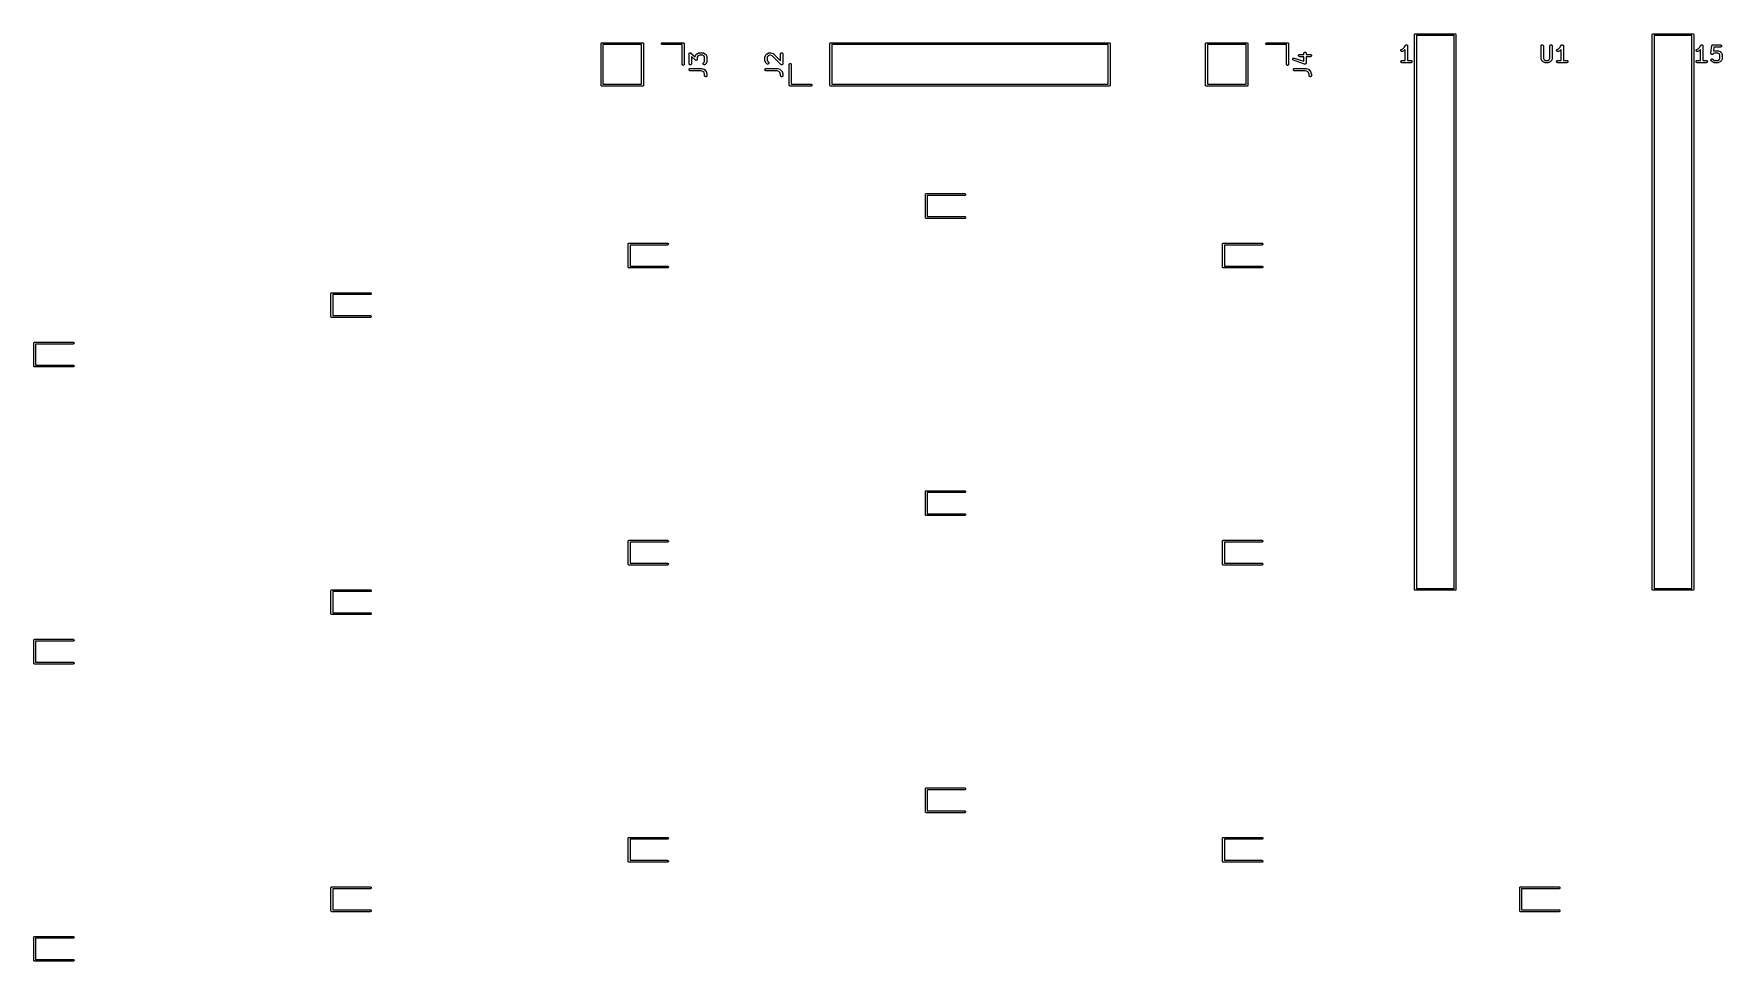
# Model space of a CAD drawing. Extents: x 38 to 147, y -94 to -35.
import ezdxf

# ---------------------------------------------------------------- set-up
doc = ezdxf.new("R2010")
doc.units = 0
doc.layers.add('BLACK', color=7, linetype='CONTINUOUS')

msp = doc.modelspace()

# ---------------------------------------------------------------- linework, layer by layer
at = {"layer": 'BLACK', "linetype": 'CONTINUOUS'}
for p, q in [((74.805, -35.4994), (74.8062, -35.4876)), ((74.8053, -35.5023), (74.805, -35.4994)), ((74.8053, -38.1564), (74.8053, -35.5023)), ((74.8062, -35.4876), (74.8096, -35.4763)), ((74.8096, -35.4763), (74.8152, -35.4659)), ((74.8152, -35.4659), (74.8227, -35.4568)), ((74.8227, -35.4568), (74.8318, -35.4493)), ((74.8318, -35.4493), (74.8422, -35.4437)), ((74.8422, -35.4437), (74.8535, -35.4403)), ((74.8535, -35.4403), (74.8624, -35.4394)), ((74.8624, -35.4394), (74.8653, -35.4391)), ((74.8653, -35.4391), (74.8683, -35.4394)), ((74.8683, -35.4394), (77.4624, -35.4394)), ((74.9253, -35.5594), (74.9253, -38.0994)), ((77.4053, -35.5594), (74.9253, -35.5594)), ((77.4053, -38.0994), (77.4053, -35.5594)), ((77.4624, -35.4394), (77.4653, -35.4391)), ((77.4653, -35.4391), (77.4683, -35.4394)), ((77.4683, -35.4394), (77.4683, -35.4394)), ((77.4683, -35.4394), (77.4771, -35.4403)), ((77.4771, -35.4403), (77.4884, -35.4437)), ((77.4884, -35.4437), (77.4988, -35.4493)), ((77.4988, -35.4493), (77.5079, -35.4568)), ((77.5079, -35.4568), (77.5154, -35.4659)), ((77.5154, -35.4659), (77.521, -35.4763)), ((77.521, -35.4763), (77.5244, -35.4876)), ((77.5244, -35.4876), (77.5256, -35.4994)), ((77.5256, -35.4994), (77.5253, -35.5023)), ((77.5253, -35.5023), (77.5253, -38.1564)), ((78.675, -35.4994), (78.6762, -35.4876)), ((78.6762, -35.5112), (78.675, -35.4994)), ((78.6762, -35.4876), (78.6796, -35.4763)), ((78.6796, -35.5225), (78.6762, -35.5112)), ((78.6796, -35.4763), (78.6852, -35.4659)), ((78.6852, -35.5329), (78.6796, -35.5225)), ((78.6852, -35.4659), (78.6927, -35.4568)), ((78.6927, -35.542), (78.6852, -35.5329)), ((78.6927, -35.4568), (78.7018, -35.4493)), ((78.7018, -35.5495), (78.6927, -35.542)), ((78.7018, -35.4493), (78.7122, -35.4437)), ((78.7122, -35.5551), (78.7018, -35.5495)), ((78.7122, -35.4437), (78.7235, -35.4403)), ((78.7235, -35.5585), (78.7122, -35.5551)), ((78.7235, -35.4403), (78.7324, -35.4394)), ((78.7324, -35.5594), (78.7235, -35.5585)), ((78.7324, -35.4394), (80.0624, -35.4394)), ((80.0053, -35.5594), (78.7324, -35.5594)), ((80.0053, -36.8323), (80.0053, -35.5594)), ((80.0624, -35.4394), (80.0653, -35.4391)), ((80.0653, -35.4391), (80.0683, -35.4394)), ((80.0683, -35.4394), (80.0683, -35.4394)), ((80.0683, -35.4394), (80.0771, -35.4403)), ((80.0771, -35.4403), (80.0884, -35.4437)), ((80.0884, -35.4437), (80.0988, -35.4493)), ((80.0988, -35.4493), (80.1079, -35.4568)), ((80.1079, -35.4568), (80.1154, -35.4659)), ((80.1154, -35.4659), (80.121, -35.4763)), ((80.121, -35.4763), (80.1244, -35.4876)), ((80.1244, -35.4876), (80.1256, -35.4994)), ((80.1256, -35.4994), (80.1253, -35.5023)), ((80.1253, -35.5023), (80.1253, -36.8323)), ((89.4694, -35.4994), (89.4706, -35.4876)), ((89.4697, -35.5023), (89.4694, -35.4994)), ((89.4697, -38.1564), (89.4697, -35.5023)), ((89.4706, -35.4876), (89.474, -35.4763)), ((89.474, -35.4763), (89.4796, -35.4659)), ((89.4796, -35.4659), (89.4871, -35.4568)), ((89.4871, -35.4568), (89.4962, -35.4493)), ((89.4962, -35.4493), (89.5066, -35.4437)), ((89.5066, -35.4437), (89.5179, -35.4403)), ((89.5179, -35.4403), (89.5267, -35.4394)), ((89.5267, -35.4394), (89.5268, -35.4394)), ((89.5268, -35.4394), (89.5297, -35.4391)), ((89.5297, -35.4391), (89.5326, -35.4394)), ((89.5326, -35.4394), (107.367, -35.4394)), ((89.5897, -35.5594), (89.5897, -38.0994)), ((107.31, -35.5594), (89.5897, -35.5594)), ((107.31, -38.0994), (107.31, -35.5594)), ((107.367, -35.4394), (107.37, -35.4391)), ((107.37, -35.4391), (107.373, -35.4394)), ((107.373, -35.4394), (107.381, -35.4403)), ((107.381, -35.4403), (107.393, -35.4437)), ((107.393, -35.4437), (107.403, -35.4493)), ((107.403, -35.4493), (107.412, -35.4568)), ((107.412, -35.4568), (107.42, -35.4659)), ((107.42, -35.4659), (107.425, -35.4763)), ((107.425, -35.4763), (107.429, -35.4876)), ((107.429, -35.4876), (107.43, -35.4994)), ((107.43, -35.4994), (107.43, -35.5023)), ((107.43, -35.5023), (107.43, -38.1564)), ((113.545, -35.5), (113.546, -35.4882)), ((113.545, -35.5029), (113.545, -35.5)), ((113.545, -38.157), (113.545, -35.5029)), ((113.546, -35.4882), (113.549, -35.4769)), ((113.549, -35.4769), (113.555, -35.4665)), ((113.555, -35.4665), (113.562, -35.4574)), ((113.562, -35.4574), (113.572, -35.4499)), ((113.572, -35.4499), (113.582, -35.4443)), ((113.582, -35.4443), (113.593, -35.4409)), ((113.593, -35.4409), (113.602, -35.44)), ((113.602, -35.44), (113.605, -35.4397)), ((113.605, -35.4397), (113.608, -35.44)), ((113.608, -35.44), (116.202, -35.44)), ((113.665, -35.56), (113.665, -38.1)), ((116.145, -35.56), (113.665, -35.56)), ((116.145, -38.1), (116.145, -35.56)), ((116.202, -35.44), (116.205, -35.4397)), ((116.205, -35.4397), (116.208, -35.44)), ((116.208, -35.44), (116.208, -35.44)), ((116.208, -35.44), (116.217, -35.4409)), ((116.217, -35.4409), (116.228, -35.4443)), ((116.228, -35.4443), (116.238, -35.4499)), ((116.238, -35.4499), (116.248, -35.4574)), ((116.248, -35.4574), (116.255, -35.4665)), ((116.255, -35.4665), (116.261, -35.4769)), ((116.261, -35.4769), (116.264, -35.4882)), ((116.264, -35.4882), (116.265, -35.5)), ((116.265, -35.5), (116.265, -35.5029)), ((116.265, -35.5029), (116.265, -38.1571)), ((117.415, -35.5), (117.416, -35.4882)), ((117.416, -35.5118), (117.415, -35.5)), ((117.416, -35.4882), (117.419, -35.4769)), ((117.419, -35.5231), (117.416, -35.5118)), ((117.419, -35.4769), (117.425, -35.4665)), ((117.425, -35.5335), (117.419, -35.5231)), ((117.425, -35.4665), (117.432, -35.4574)), ((117.432, -35.5426), (117.425, -35.5335)), ((117.432, -35.4574), (117.442, -35.4499)), ((117.442, -35.5501), (117.432, -35.5426)), ((117.442, -35.4499), (117.452, -35.4443)), ((117.452, -35.5557), (117.442, -35.5501)), ((117.452, -35.4443), (117.463, -35.4409)), ((117.463, -35.5591), (117.452, -35.5557)), ((117.463, -35.4409), (117.472, -35.44)), ((117.472, -35.56), (117.463, -35.5591)), ((117.472, -35.44), (118.802, -35.44)), ((118.745, -35.56), (117.472, -35.56)), ((118.745, -36.8329), (118.745, -35.56)), ((118.802, -35.44), (118.805, -35.4397)), ((118.805, -35.4397), (118.808, -35.44)), ((118.808, -35.44), (118.808, -35.44)), ((118.808, -35.44), (118.817, -35.4409)), ((118.817, -35.4409), (118.828, -35.4443)), ((118.828, -35.4443), (118.838, -35.4499)), ((118.838, -35.4499), (118.848, -35.4574)), ((118.848, -35.4574), (118.855, -35.4665)), ((118.855, -35.4665), (118.861, -35.4769)), ((118.861, -35.4769), (118.864, -35.4882)), ((118.864, -35.4882), (118.865, -35.5)), ((118.865, -35.5), (118.865, -35.5029)), ((118.865, -35.5029), (118.865, -36.8329)), ((126.273, -35.7425), (126.364, -35.6058)), ((126.364, -35.6049), (126.369, -35.5991)), ((126.364, -35.605), (126.364, -35.6049)), ((126.364, -35.6058), (126.364, -35.605)), ((126.364, -35.605), (126.364, -35.605)), ((126.364, -35.605), (126.364, -35.605)), ((126.369, -35.5991), (126.374, -35.5938)), ((126.374, -35.5937), (126.38, -35.589)), ((126.374, -35.5938), (126.374, -35.5937)), ((126.374, -35.5938), (126.374, -35.5938)), ((126.38, -35.589), (126.385, -35.5846)), ((126.385, -35.5846), (126.392, -35.581)), ((126.385, -35.5846), (126.385, -35.5846)), ((126.385, -35.5846), (126.385, -35.5846)), ((126.392, -35.581), (126.398, -35.5778)), ((126.398, -35.5778), (126.406, -35.5757)), ((126.398, -35.5778), (126.398, -35.5778)), ((126.398, -35.5778), (126.398, -35.5778)), ((126.406, -35.5757), (126.412, -35.5737)), ((126.412, -35.5737), (126.42, -35.573)), ((126.412, -35.5737), (126.412, -35.5737)), ((126.412, -35.5737), (126.412, -35.5737)), ((126.42, -35.573), (126.427, -35.5724)), ((126.427, -35.5724), (126.427, -35.5724)), ((126.427, -35.5724), (126.434, -35.5732)), ((126.427, -35.5724), (126.427, -35.5724)), ((126.434, -35.5732), (126.441, -35.5739)), ((126.441, -35.5739), (126.441, -35.5739)), ((126.441, -35.5739), (126.442, -35.5739)), ((126.442, -35.5739), (126.449, -35.5762)), ((126.449, -35.5762), (126.455, -35.5782)), ((126.455, -35.5782), (126.455, -35.5783)), ((126.455, -35.5783), (126.455, -35.5783)), ((126.455, -35.5783), (126.462, -35.5818)), ((126.462, -35.5818), (126.468, -35.5852)), ((126.468, -35.5852), (126.468, -35.5852)), ((126.468, -35.5852), (126.468, -35.5853)), ((126.468, -35.5853), (126.474, -35.5899)), ((126.474, -35.5899), (126.48, -35.5945)), ((126.48, -35.5945), (126.48, -35.5946)), ((126.48, -35.5946), (126.48, -35.5946)), ((126.48, -35.5946), (126.484, -35.6006)), ((126.484, -35.6006), (126.489, -35.6059)), ((126.489, -35.6059), (126.489, -35.6059)), ((126.489, -35.6059), (126.489, -35.606)), ((126.489, -35.606), (126.493, -35.6129)), ((126.493, -35.6129), (126.496, -35.6188)), ((126.496, -35.6188), (126.496, -35.6189)), ((126.496, -35.6189), (126.496, -35.6189)), ((126.496, -35.6189), (126.498, -35.6261)), ((126.498, -35.6261), (126.5, -35.6328)), ((126.5, -35.6328), (126.5, -35.6329)), ((126.5, -35.6329), (126.5, -35.6329)), ((126.5, -35.6329), (126.501, -35.6402)), ((126.501, -35.6402), (126.501, -35.6474)), ((126.501, -35.6474), (126.501, -36.5724)), ((126.94, -34.925), (126.941, -34.9132)), ((126.94, -34.928), (126.94, -34.925)), ((126.94, -70.4821), (126.94, -34.928)), ((126.941, -34.9132), (126.944, -34.9019)), ((126.944, -34.9019), (126.95, -34.8915)), ((126.95, -34.8915), (126.957, -34.8824)), ((126.957, -34.8824), (126.967, -34.8749)), ((126.967, -34.8749), (126.977, -34.8693)), ((126.977, -34.8693), (126.988, -34.8659)), ((126.988, -34.8659), (126.997, -34.865)), ((126.997, -34.865), (127, -34.8647)), ((126.997, -34.865), (126.997, -34.865)), ((127, -34.8647), (127.003, -34.865)), ((127.003, -34.865), (129.537, -34.865)), ((127.06, -34.985), (127.06, -70.425)), ((129.48, -34.985), (127.06, -34.985)), ((129.48, -70.425), (129.48, -34.985)), ((129.537, -34.865), (129.54, -34.8647)), ((129.54, -34.8647), (129.543, -34.865)), ((129.543, -34.865), (129.543, -34.865)), ((129.543, -34.865), (129.552, -34.8659)), ((129.552, -34.8659), (129.563, -34.8693)), ((129.563, -34.8693), (129.573, -34.8749)), ((129.573, -34.8749), (129.583, -34.8824)), ((129.583, -34.8824), (129.59, -34.8915)), ((129.59, -34.8915), (129.596, -34.9019)), ((129.596, -34.9019), (129.599, -34.9132)), ((129.599, -34.9132), (129.6, -34.925)), ((129.6, -34.925), (129.6, -34.9279)), ((129.6, -34.9279), (129.6, -70.4821)), ((135.053, -35.6463), (135.055, -35.6318)), ((135.053, -35.6474), (135.053, -35.6463)), ((135.053, -36.4569), (135.053, -35.6474)), ((135.055, -35.6318), (135.059, -35.6178)), ((135.059, -35.6178), (135.066, -35.605)), ((135.066, -35.605), (135.076, -35.5938)), ((135.076, -35.5938), (135.087, -35.5846)), ((135.087, -35.5846), (135.1, -35.5778)), ((135.1, -35.5778), (135.114, -35.5737)), ((135.114, -35.5737), (135.129, -35.5724)), ((135.129, -35.5724), (135.143, -35.5739)), ((135.143, -35.5739), (135.157, -35.5782)), ((135.157, -35.5782), (135.17, -35.5852)), ((135.17, -35.5852), (135.181, -35.5945)), ((135.181, -35.5945), (135.191, -35.6059)), ((135.191, -35.6059), (135.197, -35.6188)), ((135.197, -35.6188), (135.202, -35.6328)), ((135.202, -35.6328), (135.203, -35.6474)), ((135.203, -35.6474), (135.203, -36.4392)), ((135.625, -35.6463), (135.626, -35.6318)), ((135.625, -35.6474), (135.625, -35.6463)), ((135.625, -36.4392), (135.625, -35.6474)), ((135.626, -35.6318), (135.631, -35.6178)), ((135.631, -35.6178), (135.638, -35.605)), ((135.638, -35.605), (135.647, -35.5938)), ((135.647, -35.5938), (135.658, -35.5846)), ((135.658, -35.5846), (135.671, -35.5778)), ((135.671, -35.5778), (135.685, -35.5737)), ((135.685, -35.5737), (135.7, -35.5724)), ((135.7, -35.5724), (135.715, -35.5739)), ((135.715, -35.5739), (135.729, -35.5782)), ((135.729, -35.5782), (135.741, -35.5852)), ((135.741, -35.5852), (135.753, -35.5945)), ((135.753, -35.5945), (135.762, -35.6059)), ((135.762, -35.6059), (135.769, -35.6188)), ((135.769, -35.6188), (135.773, -35.6328)), ((135.773, -35.6328), (135.775, -35.6474)), ((135.775, -35.6474), (135.775, -36.4569)), ((136.26, -35.7425), (136.351, -35.6058)), ((136.351, -35.6058), (136.352, -35.605)), ((136.352, -35.6049), (136.357, -35.5991)), ((136.352, -35.605), (136.352, -35.6049)), ((136.352, -35.605), (136.352, -35.605)), ((136.352, -35.605), (136.352, -35.605)), ((136.357, -35.5991), (136.361, -35.5938)), ((136.361, -35.5937), (136.367, -35.589)), ((136.361, -35.5938), (136.361, -35.5937)), ((136.361, -35.5938), (136.361, -35.5938)), ((136.367, -35.589), (136.373, -35.5846)), ((136.373, -35.5846), (136.38, -35.581)), ((136.373, -35.5846), (136.373, -35.5846)), ((136.373, -35.5846), (136.373, -35.5846)), ((136.38, -35.581), (136.386, -35.5778)), ((136.386, -35.5778), (136.393, -35.5757)), ((136.386, -35.5778), (136.386, -35.5778)), ((136.386, -35.5778), (136.386, -35.5778)), ((136.393, -35.5757), (136.4, -35.5737)), ((136.4, -35.5737), (136.407, -35.573)), ((136.4, -35.5737), (136.4, -35.5737)), ((136.4, -35.5737), (136.4, -35.5737)), ((136.407, -35.573), (136.414, -35.5724)), ((136.414, -35.5724), (136.414, -35.5724)), ((136.414, -35.5724), (136.422, -35.5732)), ((136.414, -35.5724), (136.414, -35.5724)), ((136.422, -35.5732), (136.429, -35.5739)), ((136.429, -35.5739), (136.429, -35.5739)), ((136.429, -35.5739), (136.429, -35.5739)), ((136.429, -35.5739), (136.436, -35.5762)), ((136.436, -35.5762), (136.443, -35.5782)), ((136.443, -35.5782), (136.443, -35.5783)), ((136.443, -35.5783), (136.443, -35.5783)), ((136.443, -35.5783), (136.45, -35.5818)), ((136.45, -35.5818), (136.456, -35.5852)), ((136.456, -35.5852), (136.456, -35.5852)), ((136.456, -35.5852), (136.456, -35.5853)), ((136.456, -35.5853), (136.461, -35.5899)), ((136.461, -35.5899), (136.467, -35.5945)), ((136.467, -35.5945), (136.467, -35.5946)), ((136.467, -35.5946), (136.467, -35.5946)), ((136.467, -35.5946), (136.472, -35.6006)), ((136.472, -35.6006), (136.476, -35.6059)), ((136.476, -35.6059), (136.476, -35.6059)), ((136.476, -35.6059), (136.476, -35.606)), ((136.476, -35.606), (136.48, -35.6129)), ((136.48, -35.6129), (136.483, -35.6188)), ((136.483, -35.6188), (136.483, -35.6189)), ((136.483, -35.6189), (136.483, -35.6189)), ((136.483, -35.6189), (136.485, -35.6261)), ((136.485, -35.6261), (136.487, -35.6328)), ((136.487, -35.6328), (136.487, -35.6329)), ((136.487, -35.6329), (136.487, -35.6329)), ((136.487, -35.6329), (136.488, -35.6402)), ((136.488, -35.6402), (136.489, -35.6474)), ((136.489, -35.6474), (136.489, -36.5724)), ((142.18, -34.925), (142.181, -34.9132)), ((142.18, -34.928), (142.18, -34.925)), ((142.18, -70.4821), (142.18, -34.928)), ((142.181, -34.9132), (142.184, -34.9019)), ((142.184, -34.9019), (142.19, -34.8915)), ((142.19, -34.8915), (142.197, -34.8824)), ((142.197, -34.8824), (142.207, -34.8749)), ((142.207, -34.8749), (142.217, -34.8693)), ((142.217, -34.8693), (142.228, -34.8659)), ((142.228, -34.8659), (142.237, -34.865)), ((142.237, -34.865), (142.24, -34.8647)), ((142.237, -34.865), (142.237, -34.865)), ((142.24, -34.8647), (142.243, -34.865)), ((142.243, -34.865), (144.777, -34.865)), ((142.3, -34.985), (142.3, -70.425)), ((144.72, -34.985), (142.3, -34.985)), ((144.72, -70.425), (144.72, -34.985)), ((144.777, -34.865), (144.78, -34.8647)), ((144.78, -34.8647), (144.783, -34.865)), ((144.783, -34.865), (144.783, -34.865)), ((144.783, -34.865), (144.792, -34.8659)), ((144.792, -34.8659), (144.803, -34.8693)), ((144.803, -34.8693), (144.813, -34.8749)), ((144.813, -34.8749), (144.823, -34.8824)), ((144.823, -34.8824), (144.83, -34.8915)), ((144.83, -34.8915), (144.836, -34.9019)), ((144.836, -34.9019), (144.839, -34.9132)), ((144.839, -34.9132), (144.84, -34.925)), ((144.84, -34.925), (144.84, -34.9279)), ((144.84, -34.9279), (144.84, -70.4821)), ((145.2, -35.7425), (145.291, -35.6058)), ((145.291, -35.6058), (145.292, -35.605)), ((145.292, -35.6049), (145.297, -35.5991)), ((145.292, -35.605), (145.292, -35.6049)), ((145.292, -35.605), (145.292, -35.605)), ((145.292, -35.605), (145.292, -35.605)), ((145.297, -35.5991), (145.301, -35.5938)), ((145.301, -35.5937), (145.307, -35.589)), ((145.301, -35.5938), (145.301, -35.5937)), ((145.301, -35.5938), (145.301, -35.5938)), ((145.307, -35.589), (145.313, -35.5846)), ((145.313, -35.5846), (145.32, -35.581)), ((145.313, -35.5846), (145.313, -35.5846)), ((145.313, -35.5846), (145.313, -35.5846)), ((145.32, -35.581), (145.326, -35.5778)), ((145.326, -35.5778), (145.333, -35.5757)), ((145.326, -35.5778), (145.326, -35.5778)), ((145.326, -35.5778), (145.326, -35.5778)), ((145.333, -35.5757), (145.34, -35.5737)), ((145.34, -35.5737), (145.347, -35.573)), ((145.34, -35.5737), (145.34, -35.5737)), ((145.34, -35.5737), (145.34, -35.5737)), ((145.347, -35.573), (145.354, -35.5724)), ((145.354, -35.5724), (145.354, -35.5724)), ((145.354, -35.5724), (145.362, -35.5732)), ((145.354, -35.5724), (145.354, -35.5724)), ((145.362, -35.5732), (145.369, -35.5739)), ((145.369, -35.5739), (145.369, -35.5739)), ((145.369, -35.5739), (145.369, -35.5739)), ((145.369, -35.5739), (145.376, -35.5762)), ((145.376, -35.5762), (145.383, -35.5782)), ((145.383, -35.5782), (145.383, -35.5783)), ((145.383, -35.5783), (145.383, -35.5783)), ((145.383, -35.5783), (145.389, -35.5818)), ((145.389, -35.5818), (145.396, -35.5852)), ((145.396, -35.5852), (145.396, -35.5852)), ((145.396, -35.5852), (145.396, -35.5853)), ((145.396, -35.5853), (145.401, -35.5899)), ((145.401, -35.5899), (145.407, -35.5945)), ((145.407, -35.5945), (145.407, -35.5946)), ((145.407, -35.5946), (145.407, -35.5946)), ((145.407, -35.5946), (145.412, -35.6006)), ((145.412, -35.6006), (145.416, -35.6059)), ((145.416, -35.6059), (145.416, -35.6059)), ((145.416, -35.6059), (145.416, -35.606)), ((145.416, -35.606), (145.42, -35.6129)), ((145.42, -35.6129), (145.423, -35.6188)), ((145.423, -35.6188), (145.423, -35.6189)), ((145.423, -35.6189), (145.423, -35.6189)), ((145.423, -35.6189), (145.425, -35.6261)), ((145.425, -35.6261), (145.427, -35.6328)), ((145.427, -35.6328), (145.427, -35.6329)), ((145.427, -35.6329), (145.427, -35.6329)), ((145.427, -35.6329), (145.428, -35.6402)), ((145.428, -35.6402), (145.429, -35.6474)), ((145.429, -35.6474), (145.429, -36.5724)), ((145.946, -36.1161), (145.993, -35.6399)), ((145.993, -35.6389), (145.994, -35.6356)), ((145.993, -35.6399), (145.993, -35.6389)), ((145.994, -35.6356), (145.995, -35.6323)), ((145.995, -35.6323), (145.996, -35.6285)), ((145.996, -35.6285), (145.997, -35.6246)), ((145.997, -35.6246), (145.998, -35.6215)), ((145.998, -35.6215), (145.999, -35.6183)), ((145.999, -35.6183), (146.001, -35.6148)), ((146.001, -35.6148), (146.002, -35.6111)), ((146.002, -35.6111), (146.004, -35.6084)), ((146.004, -35.6084), (146.006, -35.6054)), ((146.006, -35.6054), (146.008, -35.6024)), ((146.008, -35.6024), (146.011, -35.5991)), ((146.011, -35.5991), (146.013, -35.5967)), ((146.013, -35.5967), (146.015, -35.5942)), ((146.015, -35.5942), (146.018, -35.5916)), ((146.018, -35.5916), (146.021, -35.5888)), ((146.021, -35.5888), (146.024, -35.587)), ((146.024, -35.587), (146.026, -35.5849)), ((146.026, -35.5849), (146.03, -35.583)), ((146.03, -35.583), (146.033, -35.5808)), ((146.033, -35.5808), (146.036, -35.5796)), ((146.036, -35.5796), (146.039, -35.578)), ((146.039, -35.578), (146.043, -35.5769)), ((146.043, -35.5769), (146.047, -35.5754)), ((146.047, -35.5754), (146.05, -35.5748)), ((146.05, -35.5748), (146.053, -35.5738)), ((146.053, -35.5738), (146.057, -35.5734)), ((146.057, -35.5734), (146.061, -35.5727)), ((146.061, -35.5727), (146.065, -35.5727)), ((146.065, -35.5727), (146.068, -35.5724)), ((146.068, -35.5724), (146.544, -35.5724)), ((146.544, -35.5724), (146.545, -35.5724)), ((146.545, -35.5724), (146.56, -35.574)), ((146.56, -35.574), (146.574, -35.5784)), ((146.586, -35.7098), (146.573, -35.7167)), ((146.574, -35.5784), (146.587, -35.5855)), ((146.597, -35.7006), (146.586, -35.7098)), ((146.587, -35.5855), (146.598, -35.5949)), ((146.606, -35.6893), (146.597, -35.7006)), ((146.598, -35.5949), (146.607, -35.6063)), ((146.613, -35.6764), (146.606, -35.6893)), ((146.607, -35.6063), (146.614, -35.6193)), ((146.618, -35.6625), (146.613, -35.6764)), ((146.614, -35.6193), (146.618, -35.6333)), ((146.618, -35.6333), (146.619, -35.6479)), ((146.619, -35.6479), (146.618, -35.6625)), ((80.4427, -36.1617), (80.4432, -36.157)), ((80.4427, -36.1627), (80.4427, -36.1617)), ((80.4427, -36.7818), (80.4427, -36.1627)), ((80.4441, -36.7963), (80.4427, -36.7818)), ((80.4432, -36.157), (80.4434, -36.1523)), ((80.4434, -36.1523), (80.444, -36.1497)), ((80.444, -36.1497), (80.4443, -36.1471)), ((80.4483, -36.8103), (80.4441, -36.7963)), ((80.4443, -36.1471), (80.4457, -36.1426)), ((80.4457, -36.1426), (80.4469, -36.1381)), ((80.4469, -36.1381), (80.448, -36.1357)), ((80.448, -36.1357), (80.4488, -36.1332)), ((80.4488, -36.1332), (80.451, -36.1291)), ((80.451, -36.1291), (80.453, -36.1248)), ((80.453, -36.1248), (80.4545, -36.1227)), ((80.4545, -36.1227), (80.4558, -36.1203)), ((80.4558, -36.1203), (80.4588, -36.1167)), ((80.4588, -36.1167), (80.4616, -36.1129)), ((80.4616, -36.1129), (80.4635, -36.1112)), ((80.4635, -36.1112), (80.4652, -36.1091)), ((80.4652, -36.1091), (80.4689, -36.1062)), ((80.4689, -36.1062), (80.4723, -36.103)), ((80.4723, -36.103), (80.4746, -36.1016)), ((80.4746, -36.1016), (80.4766, -36.1)), ((80.4766, -36.1), (80.4808, -36.0978)), ((80.4808, -36.0978), (80.4848, -36.0953)), ((80.4848, -36.0953), (80.4873, -36.0944)), ((80.4873, -36.0944), (80.4896, -36.0932)), ((80.4896, -36.0932), (80.4941, -36.0919)), ((80.4941, -36.0919), (80.4985, -36.0902)), ((80.4985, -36.0902), (80.5011, -36.0898)), ((80.5011, -36.0898), (80.5036, -36.089)), ((80.5036, -36.089), (80.5083, -36.0886)), ((80.5083, -36.0886), (80.513, -36.0879)), ((80.513, -36.0879), (80.5156, -36.088)), ((80.5156, -36.088), (80.5182, -36.0877)), ((80.5182, -36.0877), (80.5229, -36.0882)), ((80.5229, -36.0882), (80.5276, -36.0884)), ((80.5276, -36.0884), (80.5301, -36.089)), ((80.5301, -36.089), (80.5328, -36.0893)), ((80.5328, -36.0893), (80.5373, -36.0906)), ((80.5373, -36.0906), (80.5418, -36.0917)), ((80.5418, -36.0917), (80.5442, -36.0928)), ((80.5442, -36.0928), (80.5468, -36.0936)), ((80.5468, -36.0936), (80.5509, -36.0958)), ((80.5509, -36.0958), (80.5552, -36.0978)), ((80.5552, -36.0978), (80.5573, -36.0993)), ((80.5573, -36.0993), (80.5596, -36.1005)), ((80.5596, -36.1005), (80.5632, -36.1035)), ((80.5632, -36.1035), (80.5671, -36.1063)), ((80.5671, -36.1063), (80.8264, -36.3332)), ((80.5927, -36.7828), (80.591, -36.7974)), ((80.8493, -36.5525), (80.5927, -36.328)), ((80.5927, -36.328), (80.5927, -36.7818)), ((80.5927, -36.7818), (80.5927, -36.7828)), ((80.8264, -36.3332), (80.8282, -36.3285)), ((80.8282, -36.3285), (80.8297, -36.3237)), ((80.8297, -36.3237), (80.8308, -36.3217)), ((80.8308, -36.3217), (80.8316, -36.3197)), ((80.8316, -36.3197), (80.8792, -36.2244)), ((80.8531, -36.5552), (80.8493, -36.5525)), ((80.8567, -36.5582), (80.8531, -36.5552)), ((80.859, -36.5595), (80.8567, -36.5582)), ((80.8612, -36.561), (80.859, -36.5595)), ((80.8654, -36.563), (80.8612, -36.561)), ((80.8696, -36.5652), (80.8654, -36.563)), ((80.8721, -36.566), (80.8696, -36.5652)), ((80.8745, -36.5671), (80.8721, -36.566)), ((80.8791, -36.5681), (80.8745, -36.5671)), ((80.8836, -36.5695), (80.8791, -36.5681)), ((80.8792, -36.2244), (80.8797, -36.2235)), ((80.8797, -36.2235), (80.8819, -36.2199)), ((80.8819, -36.2199), (80.8839, -36.2162)), ((80.8862, -36.5698), (80.8836, -36.5695)), ((80.8839, -36.2162), (80.8859, -36.2138)), ((80.8859, -36.2138), (80.8876, -36.2112)), ((80.8887, -36.5704), (80.8862, -36.5698)), ((80.8876, -36.2112), (80.8906, -36.2082)), ((80.8934, -36.5706), (80.8887, -36.5704)), ((80.8906, -36.2082), (80.8932, -36.2049)), ((80.8932, -36.2049), (80.9408, -36.1573)), ((80.8981, -36.5711), (80.8934, -36.5706)), ((80.9007, -36.5708), (80.8981, -36.5711)), ((80.9034, -36.5709), (80.9007, -36.5708)), ((80.908, -36.5702), (80.9034, -36.5709)), ((80.9127, -36.5697), (80.908, -36.5702)), ((80.9152, -36.569), (80.9127, -36.5697)), ((80.9178, -36.5686), (80.9152, -36.569)), ((80.9222, -36.5669), (80.9178, -36.5686)), ((80.9267, -36.5656), (80.9222, -36.5669)), ((80.9291, -36.5644), (80.9267, -36.5656)), ((80.9315, -36.5635), (80.9291, -36.5644)), ((80.9356, -36.561), (80.9315, -36.5635)), ((80.9397, -36.5588), (80.9356, -36.561)), ((80.9418, -36.5572), (80.9397, -36.5588)), ((80.9408, -36.1573), (80.9416, -36.1566)), ((80.9416, -36.1566), (80.9449, -36.1539)), ((80.944, -36.5558), (80.9418, -36.5572)), ((80.9475, -36.5526), (80.944, -36.5558)), ((80.9449, -36.1539), (80.9479, -36.151)), ((80.9511, -36.5496), (80.9475, -36.5526)), ((80.9479, -36.151), (80.9506, -36.1494)), ((80.9506, -36.1494), (80.953, -36.1474)), ((80.9528, -36.5476), (80.9511, -36.5496)), ((80.9547, -36.5458), (80.9528, -36.5476)), ((80.953, -36.1474), (80.9568, -36.1455)), ((80.9575, -36.542), (80.9547, -36.5458)), ((80.9568, -36.1455), (80.9603, -36.1433)), ((80.9605, -36.5384), (80.9575, -36.542)), ((80.9603, -36.1433), (81.0556, -36.0956)), ((80.9618, -36.5361), (80.9605, -36.5384)), ((80.9633, -36.534), (80.9618, -36.5361)), ((80.9653, -36.5297), (80.9633, -36.534)), ((80.9676, -36.5256), (80.9653, -36.5297)), ((80.9684, -36.5231), (80.9676, -36.5256)), ((80.9695, -36.5207), (80.9684, -36.5231)), ((80.9706, -36.5161), (80.9695, -36.5207)), ((80.972, -36.5116), (80.9706, -36.5161)), ((80.9723, -36.509), (80.972, -36.5116)), ((80.9729, -36.5065), (80.9723, -36.509)), ((80.9731, -36.5018), (80.9729, -36.5065)), ((80.9736, -36.4971), (80.9731, -36.5018)), ((81.0079, -36.3024), (80.9736, -36.3709)), ((80.9736, -36.3709), (80.9736, -36.4961)), ((80.9736, -36.4961), (80.9736, -36.4971)), ((81.0383, -36.272), (81.0079, -36.3024)), ((81.1068, -36.2377), (81.0383, -36.272)), ((81.0556, -36.0956), (81.0565, -36.0952)), ((81.0565, -36.0952), (81.0586, -36.0944)), ((81.0586, -36.0944), (81.0605, -36.0934)), ((81.0605, -36.0934), (81.0654, -36.0919)), ((81.0654, -36.0919), (81.0703, -36.0901)), ((81.0703, -36.0901), (81.0724, -36.0898)), ((81.0724, -36.0898), (81.0745, -36.0891)), ((81.0745, -36.0891), (81.0797, -36.0886)), ((81.0797, -36.0886), (81.0847, -36.0878)), ((81.0847, -36.0878), (81.0869, -36.0879)), ((81.0869, -36.0879), (81.0891, -36.0877)), ((81.0891, -36.0877), (81.3272, -36.0877)), ((81.3095, -36.2377), (81.1068, -36.2377)), ((81.378, -36.272), (81.3095, -36.2377)), ((81.3272, -36.0877), (81.3283, -36.0877)), ((81.3283, -36.0877), (81.3305, -36.088)), ((81.3305, -36.088), (81.3327, -36.0879)), ((81.3327, -36.0879), (81.3377, -36.0888)), ((81.3377, -36.0888), (81.3428, -36.0894)), ((81.3428, -36.0894), (81.3449, -36.09)), ((81.3449, -36.09), (81.3471, -36.0904)), ((81.3471, -36.0904), (81.3519, -36.0922)), ((81.3474, -36.7815), (81.3489, -36.7669)), ((81.3488, -36.7961), (81.3474, -36.7815)), ((81.353, -36.8101), (81.3488, -36.7961)), ((81.3489, -36.7669), (81.3532, -36.7529)), ((81.3519, -36.0922), (81.3568, -36.0938)), ((81.3532, -36.7529), (81.3601, -36.74)), ((81.3568, -36.0938), (81.3587, -36.0948)), ((81.3587, -36.0948), (81.3608, -36.0956)), ((81.3601, -36.74), (81.3694, -36.7287)), ((81.3608, -36.0956), (81.456, -36.1433)), ((81.3694, -36.7287), (81.4084, -36.6897)), ((81.4084, -36.3024), (81.378, -36.272)), ((81.4427, -36.3709), (81.4084, -36.3024)), ((81.4084, -36.6897), (81.4427, -36.6212)), ((81.4427, -36.6212), (81.4427, -36.3709)), ((81.456, -36.1433), (81.4569, -36.1437)), ((81.4569, -36.1437), (81.4605, -36.146)), ((81.4605, -36.146), (81.4642, -36.148)), ((81.4642, -36.148), (81.4666, -36.15)), ((81.4666, -36.15), (81.4692, -36.1517)), ((81.4692, -36.1517), (81.4722, -36.1546)), ((81.4722, -36.1546), (81.4755, -36.1573)), ((81.4755, -36.1573), (81.5231, -36.2049)), ((81.5231, -36.7872), (81.4755, -36.8348)), ((81.5231, -36.2049), (81.5238, -36.2057)), ((81.5258, -36.7839), (81.5231, -36.7872)), ((81.5238, -36.2057), (81.5265, -36.209)), ((81.5287, -36.7809), (81.5258, -36.7839)), ((81.5265, -36.209), (81.5294, -36.212)), ((81.5304, -36.7783), (81.5287, -36.7809)), ((81.5294, -36.212), (81.531, -36.2147)), ((81.5324, -36.7759), (81.5304, -36.7783)), ((81.531, -36.2147), (81.533, -36.2171)), ((81.5344, -36.7722), (81.5324, -36.7759)), ((81.533, -36.2171), (81.5349, -36.2208)), ((81.5367, -36.7686), (81.5344, -36.7722)), ((81.5349, -36.2208), (81.5372, -36.2244)), ((81.5372, -36.7677), (81.5367, -36.7686)), ((81.5372, -36.2244), (81.5848, -36.3197)), ((81.5848, -36.6725), (81.5372, -36.7677)), ((81.5848, -36.3197), (81.5852, -36.3206)), ((81.5856, -36.6704), (81.5848, -36.6725)), ((81.5852, -36.3206), (81.586, -36.3227)), ((81.5866, -36.6685), (81.5856, -36.6704)), ((81.586, -36.3227), (81.587, -36.3246)), ((81.5882, -36.6636), (81.5866, -36.6685)), ((81.587, -36.3246), (81.5885, -36.3295)), ((81.59, -36.6588), (81.5882, -36.6636)), ((81.5885, -36.3295), (81.5903, -36.3343)), ((81.5904, -36.6566), (81.59, -36.6588)), ((81.5903, -36.3343), (81.5906, -36.3365)), ((81.591, -36.6545), (81.5904, -36.6566)), ((81.5906, -36.3365), (81.5913, -36.3386)), ((81.5916, -36.6494), (81.591, -36.6545)), ((81.5913, -36.3386), (81.5918, -36.3437)), ((81.5925, -36.6444), (81.5916, -36.6494)), ((81.5918, -36.3437), (81.5926, -36.3488)), ((81.5927, -36.64), (81.5924, -36.6422)), ((81.5924, -36.6422), (81.5925, -36.6444)), ((81.5926, -36.3488), (81.5925, -36.351)), ((81.5925, -36.351), (81.5927, -36.3532)), ((81.5927, -36.3532), (81.5927, -36.6389)), ((81.5927, -36.6389), (81.5927, -36.64)), ((85.3071, -36.3522), (85.3073, -36.35)), ((85.3071, -36.3532), (85.3071, -36.3522)), ((85.3071, -36.5913), (85.3071, -36.3532)), ((85.3073, -36.5935), (85.3071, -36.5913)), ((85.3072, -36.5957), (85.3073, -36.5935)), ((85.308, -36.6008), (85.3072, -36.5957)), ((85.3073, -36.3477), (85.3081, -36.3427)), ((85.3073, -36.35), (85.3073, -36.3477)), ((85.3085, -36.6059), (85.308, -36.6008)), ((85.3081, -36.3427), (85.3087, -36.3376)), ((85.3091, -36.608), (85.3085, -36.6059)), ((85.3087, -36.3376), (85.3094, -36.3355)), ((85.3095, -36.6102), (85.3091, -36.608)), ((85.3094, -36.3355), (85.3098, -36.3333)), ((85.3113, -36.615), (85.3095, -36.6102)), ((85.3098, -36.3333), (85.3116, -36.3285)), ((85.3127, -36.6199), (85.3113, -36.615)), ((85.3116, -36.3285), (85.3131, -36.3237)), ((85.3138, -36.6218), (85.3127, -36.6199)), ((85.3131, -36.3237), (85.3142, -36.3217)), ((85.3145, -36.6239), (85.3138, -36.6218)), ((85.3142, -36.3217), (85.315, -36.3197)), ((85.315, -36.6248), (85.3145, -36.6239)), ((85.315, -36.3197), (85.3626, -36.2244)), ((85.3626, -36.7201), (85.315, -36.6248)), ((85.3626, -36.2244), (85.3631, -36.2235)), ((85.3649, -36.7236), (85.3626, -36.7201)), ((85.3631, -36.2235), (85.3654, -36.2199)), ((85.3668, -36.7274), (85.3649, -36.7236)), ((85.3654, -36.2199), (85.3674, -36.2162)), ((85.3687, -36.7298), (85.3668, -36.7274)), ((85.3674, -36.2162), (85.3694, -36.2138)), ((85.3704, -36.7325), (85.3687, -36.7298)), ((85.3694, -36.2138), (85.3711, -36.2112)), ((85.3733, -36.7355), (85.3704, -36.7325)), ((85.3711, -36.2112), (85.374, -36.2082)), ((85.3759, -36.7388), (85.3733, -36.7355)), ((85.374, -36.2082), (85.3767, -36.2049)), ((85.3767, -36.7396), (85.3759, -36.7388)), ((85.3767, -36.2049), (85.4243, -36.1573)), ((85.4243, -36.7872), (85.3767, -36.7396)), ((85.4243, -36.1573), (85.425, -36.1566)), ((85.4356, -36.7965), (85.4243, -36.7872)), ((85.425, -36.1566), (85.4283, -36.1539)), ((85.4283, -36.1539), (85.4314, -36.151)), ((85.4314, -36.151), (85.434, -36.1494)), ((85.434, -36.1494), (85.4365, -36.1474)), ((85.4485, -36.8034), (85.4356, -36.7965)), ((85.4365, -36.1474), (85.4402, -36.1455)), ((85.4402, -36.1455), (85.4438, -36.1433)), ((85.4438, -36.1433), (85.539, -36.0956)), ((85.4913, -36.3024), (85.4571, -36.3709)), ((85.4571, -36.3709), (85.4571, -36.5736)), ((85.4571, -36.5736), (85.4913, -36.6421)), ((85.5217, -36.272), (85.4913, -36.3024)), ((85.4913, -36.6421), (85.5303, -36.6811)), ((85.53, -36.7876), (85.5186, -36.7968)), ((85.5903, -36.2377), (85.5217, -36.272)), ((85.5393, -36.7763), (85.53, -36.7876)), ((85.5303, -36.6811), (85.5311, -36.6819)), ((85.5311, -36.6819), (85.5402, -36.6933)), ((85.539, -36.0956), (85.54, -36.0952)), ((85.5464, -36.7635), (85.5393, -36.7763)), ((85.54, -36.0952), (85.542, -36.0944)), ((85.5402, -36.6933), (85.547, -36.7063)), ((85.542, -36.0944), (85.544, -36.0934)), ((85.544, -36.0934), (85.5489, -36.0919)), ((85.5507, -36.7495), (85.5464, -36.7635)), ((85.547, -36.7063), (85.551, -36.7204)), ((85.5489, -36.0919), (85.5537, -36.0901)), ((85.5523, -36.7349), (85.5507, -36.7495)), ((85.551, -36.7204), (85.5523, -36.7349)), ((85.5537, -36.0901), (85.5559, -36.0898)), ((85.5559, -36.0898), (85.558, -36.0891)), ((85.558, -36.0891), (85.5631, -36.0886)), ((85.5631, -36.0886), (85.5682, -36.0878)), ((85.5682, -36.0878), (85.5704, -36.0879)), ((85.5704, -36.0879), (85.5726, -36.0877)), ((85.5726, -36.0877), (85.6678, -36.0877)), ((85.6556, -36.2377), (85.5903, -36.2377)), ((85.7701, -36.2759), (85.6556, -36.2377)), ((85.6678, -36.0877), (85.6688, -36.0877)), ((85.6688, -36.0877), (85.673, -36.0882)), ((85.673, -36.0882), (85.6772, -36.0883)), ((85.6772, -36.0883), (85.6803, -36.089)), ((85.6803, -36.089), (85.6834, -36.0894)), ((85.6834, -36.0894), (85.6874, -36.0906)), ((85.6874, -36.0906), (85.6915, -36.0916)), ((85.6915, -36.0916), (85.8344, -36.1392)), ((86.329, -36.8348), (85.7701, -36.2759)), ((85.8344, -36.1392), (85.8354, -36.1395)), ((85.8354, -36.1395), (85.8374, -36.1405)), ((85.8374, -36.1405), (85.8395, -36.1411)), ((85.8395, -36.1411), (85.844, -36.1435)), ((85.844, -36.1435), (85.8486, -36.1457)), ((85.8486, -36.1457), (85.8504, -36.147)), ((85.8504, -36.147), (85.8524, -36.148)), ((85.8524, -36.148), (85.8563, -36.1513)), ((85.8563, -36.1513), (85.8605, -36.1543)), ((85.8605, -36.1543), (85.862, -36.1559)), ((85.862, -36.1559), (85.8637, -36.1573)), ((85.8637, -36.1573), (86.3071, -36.6007)), ((86.3071, -36.1617), (86.3087, -36.1471)), ((86.3071, -36.1627), (86.3071, -36.1617)), ((86.3071, -36.6007), (86.3071, -36.1627)), ((86.3087, -36.1471), (86.3131, -36.1332)), ((86.3131, -36.1332), (86.3202, -36.1203)), ((86.3202, -36.1203), (86.3296, -36.1091)), ((86.3296, -36.1091), (86.341, -36.1)), ((86.341, -36.1), (86.354, -36.0932)), ((86.354, -36.0932), (86.368, -36.089)), ((86.368, -36.089), (86.3826, -36.0877)), ((86.3826, -36.0877), (86.3972, -36.0893)), ((86.3972, -36.0893), (86.4111, -36.0936)), ((86.4111, -36.0936), (86.424, -36.1005)), ((86.424, -36.1005), (86.4353, -36.1099)), ((86.4353, -36.1099), (86.4445, -36.1212)), ((86.4445, -36.1212), (86.4514, -36.1341)), ((86.4514, -36.1341), (86.4556, -36.1482)), ((86.4562, -36.7901), (86.4555, -36.7971)), ((86.4556, -36.1482), (86.4571, -36.1627)), ((86.4571, -36.7828), (86.4562, -36.7901)), ((86.4571, -36.1627), (86.4571, -36.7818)), ((86.4571, -36.7818), (86.4571, -36.7825)), ((86.4571, -36.7825), (86.4571, -36.7826)), ((86.4571, -36.7826), (86.4571, -36.7826)), ((86.4571, -36.7826), (86.4571, -36.7828)), ((86.874, -36.8063), (86.8796, -36.7959)), ((86.8796, -36.7959), (86.8871, -36.7868)), ((86.8871, -36.7868), (86.8962, -36.7793)), ((86.8962, -36.7793), (86.9066, -36.7737)), ((86.9066, -36.7737), (86.9179, -36.7703)), ((86.9179, -36.7703), (86.9297, -36.7691)), ((86.9297, -36.7691), (86.9415, -36.7703)), ((86.9415, -36.7703), (86.9528, -36.7737)), ((86.9528, -36.7737), (86.9632, -36.7793)), ((86.9632, -36.7793), (86.9723, -36.7868)), ((86.9723, -36.7868), (86.9798, -36.7959)), ((86.9798, -36.7959), (86.9854, -36.8063)), ((119.135, -36.4867), (119.139, -36.4725)), ((119.135, -36.5013), (119.135, -36.4867)), ((119.137, -36.5158), (119.135, -36.5013)), ((119.142, -36.5295), (119.137, -36.5158)), ((119.139, -36.4725), (119.145, -36.4591)), ((119.15, -36.542), (119.142, -36.5295)), ((119.145, -36.4591), (119.153, -36.4472)), ((119.16, -36.5527), (119.15, -36.542)), ((119.153, -36.4472), (119.164, -36.4372)), ((119.172, -36.5613), (119.16, -36.5527)), ((119.164, -36.4372), (119.176, -36.4295)), ((119.185, -36.5675), (119.172, -36.5613)), ((119.176, -36.4295), (119.19, -36.4243)), ((119.186, -36.5678), (119.185, -36.5675)), ((119.9, -36.8059), (119.186, -36.5678)), ((119.19, -36.4243), (119.205, -36.4218)), ((119.205, -36.4218), (119.219, -36.4223)), ((119.219, -36.4223), (119.233, -36.4255)), ((119.233, -36.4255), (119.849, -36.6307)), ((119.516, -36.258), (119.517, -36.2435)), ((119.517, -36.2726), (119.516, -36.258)), ((119.517, -36.2435), (119.522, -36.2295)), ((119.521, -36.2867), (119.517, -36.2726)), ((119.528, -36.2996), (119.521, -36.2867)), ((119.522, -36.2295), (119.529, -36.2166)), ((119.537, -36.311), (119.528, -36.2996)), ((119.529, -36.2166), (119.538, -36.2054)), ((119.548, -36.3205), (119.537, -36.311)), ((119.538, -36.2054), (119.549, -36.1961)), ((119.561, -36.3275), (119.548, -36.3205)), ((119.549, -36.1961), (119.562, -36.1892)), ((119.575, -36.3319), (119.561, -36.3275)), ((119.562, -36.1892), (119.576, -36.185)), ((119.59, -36.3336), (119.575, -36.3319)), ((119.576, -36.185), (119.591, -36.1836)), ((119.591, -36.3336), (119.59, -36.3336)), ((119.591, -36.1836), (119.849, -36.1836)), ((119.849, -36.3336), (119.591, -36.3336)), ((119.849, -36.1147), (119.851, -36.1001)), ((119.849, -36.1157), (119.849, -36.1147)), ((119.849, -36.1836), (119.849, -36.1157)), ((119.849, -36.6307), (119.849, -36.3336)), ((119.851, -36.1001), (119.855, -36.0862)), ((119.855, -36.0862), (119.862, -36.0733)), ((119.862, -36.0733), (119.872, -36.0621)), ((119.872, -36.0621), (119.883, -36.053)), ((119.883, -36.053), (119.896, -36.0462)), ((119.896, -36.0462), (119.91, -36.042)), ((119.91, -36.042), (119.925, -36.0407)), ((119.925, -36.0407), (119.939, -36.0422)), ((119.939, -36.0422), (119.953, -36.0466)), ((119.953, -36.0466), (119.966, -36.0535)), ((119.967, -36.7957), (119.965, -36.7975)), ((119.966, -36.0535), (119.977, -36.0629)), ((119.97, -36.7942), (119.967, -36.7957)), ((119.973, -36.7911), (119.97, -36.7942)), ((119.977, -36.7883), (119.973, -36.7911)), ((119.977, -36.0629), (119.987, -36.0742)), ((119.978, -36.7862), (119.977, -36.7883)), ((119.98, -36.7842), (119.978, -36.7862)), ((119.983, -36.7806), (119.98, -36.7842)), ((119.986, -36.7771), (119.983, -36.7806)), ((119.987, -36.7746), (119.986, -36.7771)), ((119.987, -36.0742), (119.993, -36.0871)), ((119.989, -36.7723), (119.987, -36.7746)), ((119.991, -36.7682), (119.989, -36.7723)), ((119.993, -36.7643), (119.991, -36.7682)), ((119.993, -36.0871), (119.998, -36.1011)), ((119.994, -36.7616), (119.993, -36.7643)), ((119.995, -36.759), (119.994, -36.7616)), ((119.996, -36.7546), (119.995, -36.759)), ((119.997, -36.7504), (119.996, -36.7546)), ((119.998, -36.7475), (119.997, -36.7504)), ((119.998, -36.1011), (119.999, -36.1157)), ((119.999, -36.7403), (119.998, -36.7447)), ((119.998, -36.7447), (119.998, -36.7475)), ((119.999, -36.1157), (119.999, -36.1836)), ((119.999, -36.1836), (120.257, -36.1836)), ((120.257, -36.3336), (119.999, -36.3336)), ((119.999, -36.3336), (119.999, -36.7348)), ((119.999, -36.7348), (119.999, -36.7358)), ((119.999, -36.7358), (119.999, -36.7403)), ((120.257, -36.1836), (120.258, -36.1836)), ((120.272, -36.3321), (120.257, -36.3336)), ((120.258, -36.1836), (120.273, -36.1852)), ((120.286, -36.3279), (120.272, -36.3321)), ((120.273, -36.1852), (120.287, -36.1896)), ((120.299, -36.321), (120.286, -36.3279)), ((120.287, -36.1896), (120.3, -36.1967)), ((120.31, -36.3118), (120.299, -36.321)), ((120.3, -36.1967), (120.311, -36.2061)), ((120.32, -36.3005), (120.31, -36.3118)), ((120.311, -36.2061), (120.32, -36.2175)), ((120.32, -36.2175), (120.327, -36.2305)), ((120.327, -36.2876), (120.32, -36.3005)), ((120.327, -36.2305), (120.331, -36.2445)), ((120.331, -36.2737), (120.327, -36.2876)), ((120.331, -36.2445), (120.332, -36.2591)), ((120.332, -36.2591), (120.331, -36.2737)), ((126.066, -35.9234), (126.07, -35.9091)), ((126.066, -35.938), (126.066, -35.9234)), ((126.068, -35.9525), (126.066, -35.938)), ((126.066, -36.6469), (126.067, -36.6323)), ((126.067, -36.6614), (126.066, -36.6469)), ((126.067, -36.6323), (126.071, -36.6183)), ((126.071, -36.6755), (126.067, -36.6614)), ((126.073, -35.9662), (126.068, -35.9525)), ((126.07, -35.9091), (126.076, -35.8958)), ((126.071, -36.6183), (126.078, -36.6054)), ((126.078, -36.6884), (126.071, -36.6755)), ((126.081, -35.9786), (126.073, -35.9662)), ((126.076, -35.8958), (126.084, -35.8839)), ((126.078, -36.6054), (126.088, -36.5942)), ((126.087, -36.6999), (126.078, -36.6884)), ((126.091, -35.9893), (126.081, -35.9786)), ((126.084, -35.8839), (126.095, -35.8738)), ((126.098, -36.7093), (126.087, -36.6999)), ((126.088, -36.5942), (126.099, -36.5849)), ((126.103, -35.9979), (126.091, -35.9893)), ((126.095, -35.8738), (126.107, -35.866)), ((126.111, -36.7163), (126.098, -36.7093)), ((126.099, -36.5849), (126.112, -36.578)), ((126.116, -36.004), (126.103, -35.9979)), ((126.107, -35.866), (126.191, -35.8238)), ((126.125, -36.7207), (126.111, -36.7163)), ((126.112, -36.578), (126.126, -36.5738)), ((126.13, -36.0074), (126.116, -36.004)), ((126.14, -36.7224), (126.125, -36.7207)), ((126.126, -36.5738), (126.141, -36.5724)), ((126.145, -36.008), (126.13, -36.0074)), ((126.141, -36.7224), (126.14, -36.7224)), ((126.141, -36.5724), (126.351, -36.5724)), ((126.712, -36.7224), (126.141, -36.7224)), ((126.159, -36.0057), (126.145, -36.008)), ((126.173, -36.0006), (126.159, -36.0057)), ((126.174, -36.0002), (126.173, -36.0006)), ((126.269, -35.9526), (126.174, -36.0002)), ((126.191, -35.8238), (126.273, -35.7425)), ((126.273, -35.9503), (126.269, -35.9526)), ((126.277, -35.9484), (126.273, -35.9503)), ((126.279, -35.9464), (126.277, -35.9484)), ((126.282, -35.9448), (126.279, -35.9464)), ((126.285, -35.9419), (126.282, -35.9448)), ((126.288, -35.9392), (126.285, -35.9419)), ((126.289, -35.9385), (126.288, -35.9392)), ((126.351, -35.8761), (126.289, -35.9385)), ((126.351, -36.5724), (126.351, -35.8761)), ((126.501, -36.5724), (126.712, -36.5724)), ((126.712, -36.5724), (126.713, -36.5724)), ((126.727, -36.721), (126.712, -36.7224)), ((126.713, -36.5724), (126.728, -36.574)), ((126.741, -36.7167), (126.727, -36.721)), ((126.728, -36.574), (126.742, -36.5784)), ((126.754, -36.7098), (126.741, -36.7167)), ((126.742, -36.5784), (126.754, -36.5855)), ((126.754, -36.5855), (126.766, -36.5949)), ((126.765, -36.7006), (126.754, -36.7098)), ((126.774, -36.6893), (126.765, -36.7006)), ((126.766, -36.5949), (126.775, -36.6063)), ((126.781, -36.6764), (126.774, -36.6893)), ((126.775, -36.6063), (126.782, -36.6193)), ((126.785, -36.6625), (126.781, -36.6764)), ((126.782, -36.6193), (126.786, -36.6333)), ((126.787, -36.6479), (126.785, -36.6625)), ((126.786, -36.6333), (126.787, -36.6479)), ((135.053, -36.4591), (135.053, -36.4569)), ((135.053, -36.4613), (135.053, -36.4591)), ((135.054, -36.4664), (135.053, -36.4613)), ((135.055, -36.4715), (135.054, -36.4664)), ((135.055, -36.4736), (135.055, -36.4715)), ((135.056, -36.4758), (135.055, -36.4736)), ((135.057, -36.4806), (135.056, -36.4758)), ((135.059, -36.4855), (135.057, -36.4806)), ((135.06, -36.4874), (135.059, -36.4855)), ((135.061, -36.4895), (135.06, -36.4874)), ((135.061, -36.4904), (135.061, -36.4895)), ((135.109, -36.5857), (135.061, -36.4904)), ((135.111, -36.5893), (135.109, -36.5857)), ((135.113, -36.593), (135.111, -36.5893)), ((135.115, -36.5954), (135.113, -36.593)), ((135.116, -36.5981), (135.115, -36.5954)), ((135.119, -36.6011), (135.116, -36.5981)), ((135.122, -36.6044), (135.119, -36.6011)), ((135.123, -36.6052), (135.122, -36.6044)), ((135.17, -36.6528), (135.123, -36.6052)), ((135.174, -36.6555), (135.17, -36.6528)), ((135.177, -36.6584), (135.174, -36.6555)), ((135.179, -36.6601), (135.177, -36.6584)), ((135.182, -36.6621), (135.179, -36.6601)), ((135.185, -36.6641), (135.182, -36.6621)), ((135.189, -36.6664), (135.185, -36.6641)), ((135.19, -36.6668), (135.189, -36.6664)), ((135.285, -36.7145), (135.19, -36.6668)), ((135.203, -36.4392), (135.237, -36.5077)), ((135.237, -36.5077), (135.268, -36.5381)), ((135.268, -36.5381), (135.336, -36.5724)), ((135.287, -36.7153), (135.285, -36.7145)), ((135.289, -36.7163), (135.287, -36.7153)), ((135.294, -36.7179), (135.289, -36.7163)), ((135.299, -36.7197), (135.294, -36.7179)), ((135.301, -36.7201), (135.299, -36.7197)), ((135.303, -36.7207), (135.301, -36.7201)), ((135.308, -36.7213), (135.303, -36.7207)), ((135.313, -36.7222), (135.308, -36.7213)), ((135.315, -36.7221), (135.313, -36.7222)), ((135.318, -36.7224), (135.315, -36.7221)), ((135.319, -36.7224), (135.318, -36.7224)), ((135.509, -36.7224), (135.319, -36.7224)), ((135.336, -36.5724), (135.491, -36.5724)), ((135.491, -36.5724), (135.56, -36.5381)), ((135.511, -36.7222), (135.509, -36.7224)), ((135.513, -36.7223), (135.511, -36.7222)), ((135.519, -36.7215), (135.513, -36.7223)), ((135.524, -36.721), (135.519, -36.7215)), ((135.526, -36.7203), (135.524, -36.721)), ((135.528, -36.72), (135.526, -36.7203)), ((135.533, -36.7182), (135.528, -36.72)), ((135.538, -36.7167), (135.533, -36.7182)), ((135.54, -36.7157), (135.538, -36.7167)), ((135.542, -36.7149), (135.54, -36.7157)), ((135.543, -36.7145), (135.542, -36.7149)), ((135.638, -36.6668), (135.543, -36.7145)), ((135.56, -36.5381), (135.59, -36.5077)), ((135.59, -36.5077), (135.625, -36.4392)), ((135.641, -36.6646), (135.638, -36.6668)), ((135.645, -36.6627), (135.641, -36.6646)), ((135.648, -36.6607), (135.645, -36.6627)), ((135.65, -36.6591), (135.648, -36.6607)), ((135.653, -36.6562), (135.65, -36.6591)), ((135.657, -36.6535), (135.653, -36.6562)), ((135.705, -36.6052), (135.657, -36.6528)), ((135.657, -36.6528), (135.657, -36.6535)), ((135.708, -36.6019), (135.705, -36.6052)), ((135.711, -36.5989), (135.708, -36.6019)), ((135.712, -36.5963), (135.711, -36.5989)), ((135.714, -36.5939), (135.712, -36.5963)), ((135.716, -36.5902), (135.714, -36.5939)), ((135.719, -36.5866), (135.716, -36.5902)), ((135.767, -36.4904), (135.719, -36.5857)), ((135.719, -36.5857), (135.719, -36.5866)), ((135.768, -36.4864), (135.767, -36.4884)), ((135.767, -36.4884), (135.767, -36.4904)), ((135.77, -36.4816), (135.768, -36.4864)), ((135.772, -36.4768), (135.77, -36.4816)), ((135.773, -36.4725), (135.772, -36.4746)), ((135.772, -36.4746), (135.772, -36.4768)), ((135.774, -36.4624), (135.773, -36.4674)), ((135.773, -36.4674), (135.773, -36.4725)), ((135.775, -36.458), (135.774, -36.4601)), ((135.774, -36.4601), (135.774, -36.4624)), ((135.775, -36.4569), (135.775, -36.458)), ((136.053, -35.938), (136.054, -35.9234)), ((136.056, -35.9525), (136.053, -35.938)), ((136.053, -36.6469), (136.055, -36.6323)), ((136.054, -36.6614), (136.053, -36.6469)), ((136.054, -35.9234), (136.057, -35.9091)), ((136.059, -36.6755), (136.054, -36.6614)), ((136.055, -36.6323), (136.059, -36.6183)), ((136.061, -35.9662), (136.056, -35.9525)), ((136.057, -35.9091), (136.063, -35.8958)), ((136.059, -36.6183), (136.066, -36.6054)), ((136.065, -36.6884), (136.059, -36.6755)), ((136.068, -35.9786), (136.061, -35.9662)), ((136.063, -35.8958), (136.072, -35.8839)), ((136.075, -36.6999), (136.065, -36.6884)), ((136.066, -36.6054), (136.075, -36.5942)), ((136.078, -35.9893), (136.068, -35.9786)), ((136.072, -35.8839), (136.082, -35.8738)), ((136.075, -36.5942), (136.087, -36.5849)), ((136.086, -36.7093), (136.075, -36.6999)), ((136.09, -35.9979), (136.078, -35.9893)), ((136.082, -35.8738), (136.095, -35.866)), ((136.099, -36.7163), (136.086, -36.7093)), ((136.087, -36.5849), (136.1, -36.578)), ((136.104, -36.004), (136.09, -35.9979)), ((136.095, -35.866), (136.179, -35.8238)), ((136.113, -36.7207), (136.099, -36.7163)), ((136.1, -36.578), (136.114, -36.5738)), ((136.118, -36.0074), (136.104, -36.004)), ((136.127, -36.7224), (136.113, -36.7207)), ((136.114, -36.5738), (136.128, -36.5724)), ((136.132, -36.008), (136.118, -36.0074)), ((136.128, -36.7224), (136.127, -36.7224)), ((136.128, -36.5724), (136.339, -36.5724)), ((136.7, -36.7224), (136.128, -36.7224)), ((136.147, -36.0057), (136.132, -36.008)), ((136.161, -36.0006), (136.147, -36.0057)), ((136.162, -36.0002), (136.161, -36.0006)), ((136.257, -35.9526), (136.162, -36.0002)), ((136.179, -35.8238), (136.26, -35.7425)), ((136.26, -35.9503), (136.257, -35.9526)), ((136.264, -35.9484), (136.26, -35.9503)), ((136.267, -35.9464), (136.264, -35.9484)), ((136.269, -35.9448), (136.267, -35.9464)), ((136.272, -35.9419), (136.269, -35.9448)), ((136.276, -35.9392), (136.272, -35.9419)), ((136.339, -35.8761), (136.276, -35.9385)), ((136.276, -35.9385), (136.276, -35.9392)), ((136.339, -36.5724), (136.339, -35.8761)), ((136.489, -36.5724), (136.7, -36.5724)), ((136.7, -36.5724), (136.701, -36.5724)), ((136.714, -36.721), (136.7, -36.7224)), ((136.701, -36.5724), (136.715, -36.574)), ((136.728, -36.7167), (136.714, -36.721)), ((136.715, -36.574), (136.729, -36.5784)), ((136.741, -36.7098), (136.728, -36.7167)), ((136.729, -36.5784), (136.742, -36.5855)), ((136.752, -36.7006), (136.741, -36.7098)), ((136.742, -36.5855), (136.753, -36.5949)), ((136.762, -36.6893), (136.752, -36.7006)), ((136.753, -36.5949), (136.762, -36.6063)), ((136.762, -36.6063), (136.769, -36.6193)), ((136.769, -36.6764), (136.762, -36.6893)), ((136.769, -36.6193), (136.773, -36.6333)), ((136.773, -36.6625), (136.769, -36.6764)), ((136.773, -36.6333), (136.775, -36.6479)), ((136.775, -36.6479), (136.773, -36.6625)), ((144.993, -35.938), (144.994, -35.9234)), ((144.996, -35.9525), (144.993, -35.938)), ((144.993, -36.6469), (144.995, -36.6323)), ((144.994, -36.6614), (144.993, -36.6469)), ((144.994, -35.9234), (144.997, -35.9091)), ((144.998, -36.6755), (144.994, -36.6614)), ((144.995, -36.6323), (144.999, -36.6183)), ((145.001, -35.9662), (144.996, -35.9525)), ((144.997, -35.9091), (145.003, -35.8958)), ((145.005, -36.6884), (144.998, -36.6755)), ((144.999, -36.6183), (145.006, -36.6054)), ((145.008, -35.9786), (145.001, -35.9662)), ((145.003, -35.8958), (145.011, -35.8839)), ((145.014, -36.6999), (145.005, -36.6884)), ((145.006, -36.6054), (145.015, -36.5942)), ((145.018, -35.9893), (145.008, -35.9786)), ((145.011, -35.8839), (145.022, -35.8738)), ((145.026, -36.7093), (145.014, -36.6999)), ((145.015, -36.5942), (145.026, -36.5849)), ((145.03, -35.9979), (145.018, -35.9893)), ((145.022, -35.8738), (145.034, -35.866)), ((145.026, -36.5849), (145.039, -36.578)), ((145.038, -36.7163), (145.026, -36.7093)), ((145.044, -36.004), (145.03, -35.9979)), ((145.034, -35.866), (145.119, -35.8238)), ((145.052, -36.7207), (145.038, -36.7163)), ((145.039, -36.578), (145.053, -36.5738)), ((145.058, -36.0074), (145.044, -36.004)), ((145.067, -36.7224), (145.052, -36.7207)), ((145.053, -36.5738), (145.068, -36.5724)), ((145.072, -36.008), (145.058, -36.0074)), ((145.068, -36.7224), (145.067, -36.7224)), ((145.068, -36.5724), (145.279, -36.5724)), ((145.639, -36.7224), (145.068, -36.7224)), ((145.087, -36.0057), (145.072, -36.008)), ((145.101, -36.0006), (145.087, -36.0057)), ((145.102, -36.0002), (145.101, -36.0006)), ((145.197, -35.9526), (145.102, -36.0002)), ((145.119, -35.8238), (145.2, -35.7425)), ((145.2, -35.9503), (145.197, -35.9526)), ((145.204, -35.9484), (145.2, -35.9503)), ((145.207, -35.9464), (145.204, -35.9484)), ((145.209, -35.9448), (145.207, -35.9464)), ((145.212, -35.9419), (145.209, -35.9448)), ((145.216, -35.9392), (145.212, -35.9419)), ((145.279, -35.8761), (145.216, -35.9385)), ((145.216, -35.9385), (145.216, -35.9392)), ((145.279, -36.5724), (145.279, -35.8761)), ((145.429, -36.5724), (145.639, -36.5724)), ((145.639, -36.5724), (145.64, -36.5724)), ((145.654, -36.721), (145.639, -36.7224)), ((145.64, -36.5724), (145.655, -36.574)), ((145.668, -36.7167), (145.654, -36.721)), ((145.655, -36.574), (145.669, -36.5784)), ((145.681, -36.7098), (145.668, -36.7167)), ((145.669, -36.5784), (145.682, -36.5855)), ((145.692, -36.7006), (145.681, -36.7098)), ((145.682, -36.5855), (145.693, -36.5949)), ((145.702, -36.6893), (145.692, -36.7006)), ((145.693, -36.5949), (145.702, -36.6063)), ((145.702, -36.6063), (145.709, -36.6193)), ((145.709, -36.6764), (145.702, -36.6893)), ((145.709, -36.6193), (145.713, -36.6333)), ((145.713, -36.6625), (145.709, -36.6764)), ((145.713, -36.6333), (145.714, -36.6479)), ((145.714, -36.6479), (145.713, -36.6625)), ((145.945, -36.1233), (145.946, -36.1197)), ((145.946, -36.127), (145.945, -36.1233)), ((145.945, -36.5514), (145.947, -36.5368)), ((145.947, -36.5659), (145.945, -36.5514)), ((145.946, -36.1197), (145.946, -36.1161)), ((145.946, -36.1307), (145.946, -36.127)), ((145.946, -36.1343), (145.946, -36.1307)), ((145.947, -36.1379), (145.946, -36.1343)), ((145.948, -36.1415), (145.947, -36.1379)), ((145.947, -36.5368), (145.951, -36.5228)), ((145.951, -36.58), (145.947, -36.5659)), ((145.949, -36.1451), (145.948, -36.1415)), ((145.95, -36.1484), (145.949, -36.1451)), ((145.951, -36.1519), (145.95, -36.1484)), ((145.953, -36.1552), (145.951, -36.1519)), ((145.951, -36.5228), (145.958, -36.51)), ((145.957, -36.593), (145.951, -36.58)), ((145.954, -36.1587), (145.953, -36.1552)), ((145.956, -36.1617), (145.954, -36.1587)), ((145.958, -36.1649), (145.956, -36.1617)), ((145.967, -36.6044), (145.957, -36.593)), ((145.96, -36.1678), (145.958, -36.1649)), ((145.958, -36.51), (145.968, -36.4987)), ((145.962, -36.1709), (145.96, -36.1678)), ((145.965, -36.1734), (145.962, -36.1709)), ((145.967, -36.1762), (145.965, -36.1734)), ((145.97, -36.1786), (145.967, -36.1762)), ((145.967, -36.6052), (145.967, -36.6044)), ((146.015, -36.6528), (145.967, -36.6052)), ((145.968, -36.4987), (145.979, -36.4895)), ((145.972, -36.1813), (145.97, -36.1786)), ((145.975, -36.1833), (145.972, -36.1813)), ((145.978, -36.1856), (145.975, -36.1833)), ((145.981, -36.1874), (145.978, -36.1856)), ((145.979, -36.4895), (145.992, -36.4827)), ((145.985, -36.1895), (145.981, -36.1874)), ((145.988, -36.1909), (145.985, -36.1895)), ((145.991, -36.1926), (145.988, -36.1909)), ((145.995, -36.1937), (145.991, -36.1926)), ((145.992, -36.4827), (146.006, -36.4785)), ((145.998, -36.1952), (145.995, -36.1937)), ((146.002, -36.1959), (145.998, -36.1952)), ((146.005, -36.197), (146.002, -36.1959)), ((146.009, -36.1974), (146.005, -36.197)), ((146.006, -36.4785), (146.021, -36.4771)), ((146.012, -36.1981), (146.009, -36.1974)), ((146.016, -36.1982), (146.012, -36.1981)), ((146.018, -36.6555), (146.015, -36.6528)), ((146.02, -36.1986), (146.016, -36.1982)), ((146.021, -36.6584), (146.018, -36.6555)), ((146.023, -36.1982), (146.02, -36.1986)), ((146.021, -36.4771), (146.035, -36.4786)), ((146.024, -36.6601), (146.021, -36.6584)), ((146.027, -36.1983), (146.023, -36.1982)), ((146.026, -36.6621), (146.024, -36.6601)), ((146.03, -36.6641), (146.026, -36.6621)), ((146.031, -36.1976), (146.027, -36.1983)), ((146.034, -36.6664), (146.03, -36.6641)), ((146.034, -36.1973), (146.031, -36.1976)), ((146.038, -36.1962), (146.034, -36.1973)), ((146.034, -36.6668), (146.034, -36.6664)), ((146.13, -36.7145), (146.034, -36.6668)), ((146.035, -36.4786), (146.049, -36.4829)), ((146.041, -36.1956), (146.038, -36.1962)), ((146.045, -36.1942), (146.041, -36.1956)), ((146.048, -36.1932), (146.045, -36.1942)), ((146.052, -36.1915), (146.048, -36.1932)), ((146.049, -36.4829), (146.062, -36.4898)), ((146.055, -36.1901), (146.052, -36.1915)), ((146.058, -36.1881), (146.055, -36.1901)), ((146.061, -36.1865), (146.058, -36.1881)), ((146.064, -36.1841), (146.061, -36.1865)), ((146.062, -36.4898), (146.073, -36.4991)), ((146.067, -36.1821), (146.064, -36.1841)), ((146.07, -36.1796), (146.067, -36.1821)), ((146.073, -36.1773), (146.07, -36.1796)), ((146.112, -36.1376), (146.073, -36.1766)), ((146.073, -36.1766), (146.073, -36.1773)), ((146.073, -36.4991), (146.112, -36.5381)), ((146.136, -35.7224), (146.111, -35.9706)), ((146.111, -35.9706), (146.13, -35.9613)), ((146.181, -36.1033), (146.112, -36.1376)), ((146.112, -36.5381), (146.181, -36.5724)), ((146.13, -35.9613), (146.131, -35.9608)), ((146.132, -36.7153), (146.13, -36.7145)), ((146.131, -35.9608), (146.133, -35.96)), ((146.134, -36.7163), (146.132, -36.7153)), ((146.133, -35.96), (146.135, -35.959)), ((146.139, -36.7179), (146.134, -36.7163)), ((146.135, -35.959), (146.14, -35.9575)), ((146.544, -35.7224), (146.136, -35.7224)), ((146.143, -36.7197), (146.139, -36.7179)), ((146.14, -35.9575), (146.144, -35.9557)), ((146.146, -36.7201), (146.143, -36.7197)), ((146.144, -35.9557), (146.147, -35.9554)), ((146.148, -36.7207), (146.146, -36.7201)), ((146.147, -35.9554), (146.149, -35.9548)), ((146.153, -36.7213), (146.148, -36.7207)), ((146.149, -35.9548), (146.154, -35.9543)), ((146.158, -36.7222), (146.153, -36.7213)), ((146.154, -35.9543), (146.159, -35.9535)), ((146.16, -36.7221), (146.158, -36.7222)), ((146.159, -35.9535), (146.161, -35.9535)), ((146.162, -36.7224), (146.16, -36.7221)), ((146.161, -35.9535), (146.163, -35.9533)), ((146.163, -36.7224), (146.162, -36.7224)), ((146.163, -35.9533), (146.401, -35.9533)), ((146.401, -36.7224), (146.163, -36.7224)), ((146.384, -36.1033), (146.181, -36.1033)), ((146.181, -36.5724), (146.384, -36.5724)), ((146.452, -36.1376), (146.384, -36.1033)), ((146.384, -36.5724), (146.452, -36.5381)), ((146.401, -35.9533), (146.402, -35.9533)), ((146.404, -36.7222), (146.401, -36.7224)), ((146.402, -35.9533), (146.405, -35.9536)), ((146.406, -36.7223), (146.404, -36.7222)), ((146.405, -35.9536), (146.407, -35.9535)), ((146.411, -36.7215), (146.406, -36.7223)), ((146.407, -35.9535), (146.412, -35.9544)), ((146.416, -36.721), (146.411, -36.7215)), ((146.412, -35.9544), (146.417, -35.955)), ((146.418, -36.7203), (146.416, -36.721)), ((146.417, -35.955), (146.419, -35.9556)), ((146.42, -36.72), (146.418, -36.7203)), ((146.419, -35.9556), (146.421, -35.956)), ((146.425, -36.7182), (146.42, -36.72)), ((146.421, -35.956), (146.426, -35.9579)), ((146.43, -36.7167), (146.425, -36.7182)), ((146.426, -35.9579), (146.431, -35.9594)), ((146.432, -36.7157), (146.43, -36.7167)), ((146.431, -35.9594), (146.433, -35.9605)), ((146.434, -36.7149), (146.432, -36.7157)), ((146.433, -35.9605), (146.435, -35.9613)), ((146.435, -36.7145), (146.434, -36.7149)), ((146.435, -35.9613), (146.53, -36.0089)), ((146.53, -36.6668), (146.435, -36.7145)), ((146.483, -36.168), (146.452, -36.1376)), ((146.452, -36.5381), (146.483, -36.5077)), ((146.517, -36.2365), (146.483, -36.168)), ((146.483, -36.5077), (146.517, -36.4392)), ((146.517, -36.4392), (146.517, -36.2365)), ((146.53, -36.0089), (146.531, -36.0093)), ((146.534, -36.6646), (146.53, -36.6668)), ((146.531, -36.0093), (146.535, -36.0116)), ((146.537, -36.6627), (146.534, -36.6646)), ((146.535, -36.0116), (146.538, -36.0136)), ((146.54, -36.6607), (146.537, -36.6627)), ((146.538, -36.0136), (146.541, -36.0156)), ((146.542, -36.6591), (146.54, -36.6607)), ((146.541, -36.0156), (146.543, -36.0173)), ((146.546, -36.6562), (146.542, -36.6591)), ((146.543, -36.0173), (146.546, -36.0202)), ((146.559, -35.721), (146.544, -35.7224)), ((146.546, -36.0202), (146.55, -36.0229)), ((146.549, -36.6535), (146.546, -36.6562)), ((146.55, -36.6528), (146.549, -36.6535)), ((146.55, -36.0229), (146.597, -36.0705)), ((146.597, -36.6052), (146.55, -36.6528)), ((146.573, -35.7167), (146.559, -35.721)), ((146.597, -36.0705), (146.598, -36.0713)), ((146.6, -36.6019), (146.597, -36.6052)), ((146.598, -36.0713), (146.601, -36.0746)), ((146.603, -36.5989), (146.6, -36.6019)), ((146.601, -36.0746), (146.603, -36.0776)), ((146.603, -36.0776), (146.605, -36.0803)), ((146.605, -36.5963), (146.603, -36.5989)), ((146.605, -36.0803), (146.607, -36.0827)), ((146.606, -36.5939), (146.605, -36.5963)), ((146.608, -36.5902), (146.606, -36.5939)), ((146.607, -36.0827), (146.609, -36.0865)), ((146.611, -36.5866), (146.608, -36.5902)), ((146.609, -36.0865), (146.611, -36.09)), ((146.611, -36.09), (146.659, -36.1853)), ((146.659, -36.4904), (146.611, -36.5857)), ((146.611, -36.5857), (146.611, -36.5866)), ((146.659, -36.1853), (146.659, -36.1862)), ((146.659, -36.1862), (146.66, -36.1883)), ((146.66, -36.4884), (146.659, -36.4904)), ((146.66, -36.1883), (146.661, -36.1902)), ((146.661, -36.4864), (146.66, -36.4884)), ((146.661, -36.1902), (146.663, -36.1951)), ((146.662, -36.4816), (146.661, -36.4864)), ((146.664, -36.4768), (146.662, -36.4816)), ((146.663, -36.1951), (146.664, -36.1999)), ((146.664, -36.1999), (146.665, -36.2021)), ((146.665, -36.4725), (146.664, -36.4746)), ((146.664, -36.4746), (146.664, -36.4768)), ((146.665, -36.2021), (146.665, -36.2042)), ((146.665, -36.2042), (146.666, -36.2093)), ((146.666, -36.4674), (146.665, -36.4725)), ((146.666, -36.2093), (146.667, -36.2144)), ((146.667, -36.4624), (146.666, -36.4674)), ((146.667, -36.2144), (146.667, -36.2166)), ((146.667, -36.2166), (146.667, -36.2188)), ((146.667, -36.2188), (146.667, -36.4569)), ((146.667, -36.4569), (146.667, -36.458)), ((146.667, -36.458), (146.667, -36.4601)), ((146.667, -36.4601), (146.667, -36.4624)), ((80.0062, -36.8411), (80.0053, -36.8323)), ((80.0096, -36.8525), (80.0062, -36.8411)), ((80.0152, -36.8629), (80.0096, -36.8525)), ((80.0227, -36.872), (80.0152, -36.8629)), ((80.0318, -36.8795), (80.0227, -36.872)), ((80.0422, -36.8851), (80.0318, -36.8795)), ((80.0535, -36.8885), (80.0422, -36.8851)), ((80.0653, -36.8897), (80.0535, -36.8885)), ((80.0771, -36.8885), (80.0653, -36.8897)), ((80.0884, -36.8851), (80.0771, -36.8885)), ((80.0988, -36.8795), (80.0884, -36.8851)), ((80.1079, -36.872), (80.0988, -36.8795)), ((80.1154, -36.8629), (80.1079, -36.872)), ((80.121, -36.8525), (80.1154, -36.8629)), ((80.1244, -36.8411), (80.121, -36.8525)), ((80.1253, -36.8323), (80.1244, -36.8411)), ((80.4427, -37.1622), (80.4442, -37.1476)), ((80.444, -37.1768), (80.4427, -37.1622)), ((80.4481, -37.1908), (80.444, -37.1768)), ((80.4442, -37.1476), (80.4485, -37.1337)), ((80.4549, -37.2038), (80.4481, -37.1908)), ((80.4552, -36.8233), (80.4483, -36.8103)), ((80.4485, -37.1337), (80.4555, -37.1208)), ((80.4641, -37.2152), (80.4549, -37.2038)), ((80.4645, -36.8346), (80.4552, -36.8233)), ((80.4555, -37.1208), (80.4648, -37.1095)), ((80.4753, -37.2246), (80.4641, -37.2152)), ((80.4757, -36.8439), (80.4645, -36.8346)), ((80.4648, -37.1095), (80.4762, -37.1003)), ((80.4881, -37.2317), (80.4753, -37.2246)), ((80.4886, -36.8509), (80.4757, -36.8439)), ((80.4762, -37.1003), (80.4891, -37.0934)), ((80.5021, -37.2361), (80.4881, -37.2317)), ((80.5026, -36.8552), (80.4886, -36.8509)), ((80.4891, -37.0934), (80.5031, -37.0891)), ((80.5166, -37.2377), (80.5021, -37.2361)), ((80.5172, -36.8568), (80.5026, -36.8552)), ((80.5031, -37.0891), (80.5177, -37.0877)), ((80.5177, -37.2377), (80.5166, -37.2377)), ((80.5317, -36.8554), (80.5172, -36.8568)), ((80.5177, -37.0877), (81.232, -37.0877)), ((81.2198, -37.2377), (80.5177, -37.2377)), ((80.5458, -36.8513), (80.5317, -36.8554)), ((80.5588, -36.8445), (80.5458, -36.8513)), ((80.5702, -36.8354), (80.5588, -36.8445)), ((80.5796, -36.8241), (80.5702, -36.8354)), ((80.5866, -36.8113), (80.5796, -36.8241)), ((80.591, -36.7974), (80.5866, -36.8113)), ((81.3343, -37.2759), (81.2198, -37.2377)), ((81.232, -37.0877), (81.233, -37.0877)), ((81.233, -37.0877), (81.2372, -37.0882)), ((81.2372, -37.0882), (81.2414, -37.0883)), ((81.2414, -37.0883), (81.2445, -37.089)), ((81.2445, -37.089), (81.2476, -37.0894)), ((81.2476, -37.0894), (81.2516, -37.0906)), ((81.2516, -37.0906), (81.2557, -37.0916)), ((81.2557, -37.0916), (81.3985, -37.1392)), ((81.4045, -37.3461), (81.3343, -37.2759)), ((81.3598, -36.8231), (81.353, -36.8101)), ((81.369, -36.8344), (81.3598, -36.8231)), ((81.3803, -36.8438), (81.369, -36.8344)), ((81.3931, -36.8508), (81.3803, -36.8438)), ((81.4071, -36.8552), (81.3931, -36.8508)), ((81.3985, -37.1392), (81.3995, -37.1395)), ((81.3995, -37.1395), (81.4015, -37.1405)), ((81.4015, -37.1405), (81.4037, -37.1411)), ((81.4037, -37.1411), (81.4082, -37.1435)), ((81.4427, -37.4606), (81.4045, -37.3461)), ((81.4217, -36.8568), (81.4071, -36.8552)), ((81.4082, -37.1435), (81.4128, -37.1457)), ((81.4128, -37.1457), (81.4146, -37.147)), ((81.4146, -37.147), (81.4166, -37.148)), ((81.4166, -37.148), (81.4205, -37.1513)), ((81.4205, -37.1513), (81.4247, -37.1543)), ((81.4362, -36.8555), (81.4217, -36.8568)), ((81.4247, -37.1543), (81.4262, -37.1559)), ((81.4262, -37.1559), (81.4279, -37.1573)), ((81.4279, -37.1573), (81.5231, -37.2525)), ((81.4503, -36.8514), (81.4362, -36.8555)), ((81.4427, -37.5437), (81.4427, -37.4606)), ((81.4441, -37.5582), (81.4427, -37.5437)), ((81.4483, -37.5723), (81.4441, -37.5582)), ((81.4552, -37.5852), (81.4483, -37.5723)), ((81.4633, -36.8447), (81.4503, -36.8514)), ((81.4645, -37.5965), (81.4552, -37.5852)), ((81.4747, -36.8355), (81.4633, -36.8447)), ((81.4757, -37.6059), (81.4645, -37.5965)), ((81.4755, -36.8348), (81.4747, -36.8355)), ((81.4886, -37.6128), (81.4757, -37.6059)), ((81.5026, -37.6171), (81.4886, -37.6128)), ((81.5172, -37.6187), (81.5026, -37.6171)), ((81.5317, -37.6173), (81.5172, -37.6187)), ((81.5231, -37.2525), (81.5238, -37.2533)), ((81.5238, -37.2533), (81.5252, -37.255)), ((81.5252, -37.255), (81.5268, -37.2565)), ((81.5268, -37.2565), (81.5298, -37.2607)), ((81.5298, -37.2607), (81.533, -37.2647)), ((81.5458, -37.6132), (81.5317, -37.6173)), ((81.533, -37.2647), (81.534, -37.2667)), ((81.534, -37.2667), (81.5353, -37.2685)), ((81.5353, -37.2685), (81.5373, -37.2732)), ((81.5373, -37.2732), (81.5397, -37.2777)), ((81.5397, -37.2777), (81.5403, -37.2798)), ((81.5403, -37.2798), (81.5412, -37.2819)), ((81.5412, -37.2819), (81.5888, -37.4247)), ((81.5588, -37.6064), (81.5458, -37.6132)), ((81.5702, -37.5973), (81.5588, -37.6064)), ((81.5796, -37.586), (81.5702, -37.5973)), ((81.5866, -37.5732), (81.5796, -37.586)), ((81.591, -37.5593), (81.5866, -37.5732)), ((81.5888, -37.4247), (81.5892, -37.4257)), ((81.5892, -37.4257), (81.59, -37.4298)), ((81.59, -37.4298), (81.5913, -37.4339)), ((81.5927, -37.5447), (81.591, -37.5593)), ((81.5913, -37.4339), (81.5916, -37.437)), ((81.5916, -37.437), (81.5922, -37.44)), ((81.5922, -37.44), (81.5923, -37.4442)), ((81.5923, -37.4442), (81.5927, -37.4484)), ((81.5927, -37.4484), (81.5927, -37.5437)), ((81.5927, -37.5437), (81.5927, -37.5447)), ((85.3071, -37.1622), (85.3086, -37.1476)), ((85.3084, -37.1768), (85.3071, -37.1622)), ((85.3125, -37.1908), (85.3084, -37.1768)), ((85.3086, -37.1476), (85.3129, -37.1337)), ((85.3193, -37.2038), (85.3125, -37.1908)), ((85.3129, -37.1337), (85.3199, -37.1208)), ((85.3285, -37.2152), (85.3193, -37.2038)), ((85.3199, -37.1208), (85.3292, -37.1095)), ((85.3397, -37.2246), (85.3285, -37.2152)), ((85.3292, -37.1095), (85.3406, -37.1003)), ((85.3525, -37.2317), (85.3397, -37.2246)), ((85.3406, -37.1003), (85.3535, -37.0934)), ((85.3665, -37.2361), (85.3525, -37.2317)), ((85.3535, -37.0934), (85.3675, -37.0891)), ((85.381, -37.2377), (85.3665, -37.2361)), ((85.3675, -37.0891), (85.3821, -37.0877)), ((85.3821, -37.2377), (85.381, -37.2377)), ((85.3821, -37.0877), (86.0964, -37.0877)), ((86.0842, -37.2377), (85.3821, -37.2377)), ((85.4625, -36.8077), (85.4485, -36.8034)), ((85.4771, -36.8091), (85.4625, -36.8077)), ((85.4916, -36.8078), (85.4771, -36.8091)), ((85.5057, -36.8036), (85.4916, -36.8078)), ((85.5186, -36.7968), (85.5057, -36.8036)), ((86.1987, -37.2759), (86.0842, -37.2377)), ((86.0964, -37.0877), (86.0974, -37.0877)), ((86.0974, -37.0877), (86.1016, -37.0882)), ((86.1016, -37.0882), (86.1058, -37.0883)), ((86.1058, -37.0883), (86.1089, -37.089)), ((86.1089, -37.089), (86.112, -37.0894)), ((86.112, -37.0894), (86.116, -37.0906)), ((86.116, -37.0906), (86.1201, -37.0916)), ((86.1201, -37.0916), (86.2629, -37.1392)), ((86.2689, -37.3461), (86.1987, -37.2759)), ((86.2629, -37.1392), (86.2639, -37.1395)), ((86.2639, -37.1395), (86.2659, -37.1405)), ((86.2659, -37.1405), (86.268, -37.1411)), ((86.268, -37.1411), (86.2726, -37.1435)), ((86.3071, -37.4606), (86.2689, -37.3461)), ((86.2726, -37.1435), (86.2772, -37.1457)), ((86.2772, -37.1457), (86.279, -37.147)), ((86.279, -37.147), (86.2809, -37.148)), ((86.2809, -37.148), (86.2849, -37.1513)), ((86.2849, -37.1513), (86.289, -37.1543)), ((86.289, -37.1543), (86.2905, -37.1559)), ((86.2905, -37.1559), (86.2923, -37.1573)), ((86.2923, -37.1573), (86.3875, -37.2525)), ((86.3071, -37.5437), (86.3071, -37.4606)), ((86.3085, -37.5582), (86.3071, -37.5437)), ((86.3127, -37.5723), (86.3085, -37.5582)), ((86.3196, -37.5852), (86.3127, -37.5723)), ((86.3289, -37.5965), (86.3196, -37.5852)), ((86.3401, -37.6059), (86.3289, -37.5965)), ((86.3346, -36.8393), (86.329, -36.8348)), ((86.3401, -36.8439), (86.3346, -36.8393)), ((86.3403, -36.844), (86.3401, -36.8439)), ((86.353, -37.6128), (86.3401, -37.6059)), ((86.3404, -36.8441), (86.3403, -36.844)), ((86.3466, -36.8475), (86.3404, -36.8441)), ((86.353, -36.8509), (86.3466, -36.8475)), ((86.3531, -36.8509), (86.353, -36.8509)), ((86.367, -37.6171), (86.353, -37.6128)), ((86.3533, -36.851), (86.3531, -36.8509)), ((86.36, -36.8531), (86.3533, -36.851)), ((86.367, -36.8552), (86.36, -36.8531)), ((86.3671, -36.8552), (86.367, -36.8552)), ((86.3816, -37.6187), (86.367, -37.6171)), ((86.3673, -36.8553), (86.3671, -36.8552)), ((86.3745, -36.856), (86.3673, -36.8553)), ((86.3816, -36.8568), (86.3745, -36.856)), ((86.3817, -36.8568), (86.3816, -36.8568)), ((86.3961, -37.6173), (86.3816, -37.6187)), ((86.3818, -36.8568), (86.3817, -36.8568)), ((86.389, -36.8561), (86.3818, -36.8568)), ((86.3875, -37.2525), (86.3882, -37.2533)), ((86.3882, -37.2533), (86.3896, -37.255)), ((86.3961, -36.8554), (86.389, -36.8561)), ((86.3896, -37.255), (86.3912, -37.2565)), ((86.3912, -37.2565), (86.3942, -37.2607)), ((86.3942, -37.2607), (86.3974, -37.2647)), ((86.3963, -36.8554), (86.3961, -36.8554)), ((86.4102, -37.6132), (86.3961, -37.6173)), ((86.3964, -36.8554), (86.3963, -36.8554)), ((86.4033, -36.8533), (86.3964, -36.8554)), ((86.3974, -37.2647), (86.3984, -37.2667)), ((86.3984, -37.2667), (86.3996, -37.2685)), ((86.3996, -37.2685), (86.4017, -37.2732)), ((86.4017, -37.2732), (86.4041, -37.2777)), ((86.4102, -36.8513), (86.4033, -36.8533)), ((86.4041, -37.2777), (86.4047, -37.2798)), ((86.4047, -37.2798), (86.4056, -37.2819)), ((86.4056, -37.2819), (86.4532, -37.4247)), ((86.4103, -36.8512), (86.4102, -36.8513)), ((86.4231, -37.6064), (86.4102, -37.6132)), ((86.4104, -36.8512), (86.4103, -36.8512)), ((86.4168, -36.8478), (86.4104, -36.8512)), ((86.4231, -36.8445), (86.4168, -36.8478)), ((86.4232, -36.8444), (86.4231, -36.8445)), ((86.4346, -37.5973), (86.4231, -37.6064)), ((86.4234, -36.8444), (86.4232, -36.8444)), ((86.4289, -36.8399), (86.4234, -36.8444)), ((86.4346, -36.8354), (86.4289, -36.8399)), ((86.4347, -36.8352), (86.4346, -36.8353)), ((86.4346, -36.8353), (86.4346, -36.8354)), ((86.444, -37.586), (86.4346, -37.5973)), ((86.4392, -36.8298), (86.4347, -36.8352)), ((86.444, -36.8241), (86.4392, -36.8298)), ((86.4441, -36.8239), (86.444, -36.824)), ((86.444, -36.824), (86.444, -36.8241)), ((86.451, -37.5732), (86.444, -37.586)), ((86.4475, -36.8176), (86.4441, -36.8239)), ((86.451, -36.8113), (86.4475, -36.8176)), ((86.4511, -36.8112), (86.451, -36.8113)), ((86.4554, -37.5593), (86.451, -37.5732)), ((86.4532, -36.8043), (86.4511, -36.8111)), ((86.4511, -36.8111), (86.4511, -36.8112)), ((86.4554, -36.7974), (86.4532, -36.8043)), ((86.4532, -37.4247), (86.4536, -37.4257)), ((86.4536, -37.4257), (86.4544, -37.4298)), ((86.4544, -37.4298), (86.4556, -37.4339)), ((86.4555, -36.7972), (86.4554, -36.7974)), ((86.4571, -37.5447), (86.4554, -37.5593)), ((86.4555, -36.7971), (86.4555, -36.7972)), ((86.4556, -37.4339), (86.456, -37.437)), ((86.456, -37.437), (86.4566, -37.44)), ((86.4566, -37.44), (86.4567, -37.4442)), ((86.4567, -37.4442), (86.4571, -37.4484)), ((86.4571, -37.4484), (86.4571, -37.5437)), ((86.4571, -37.5437), (86.4571, -37.5447)), ((86.8697, -36.8264), (86.8706, -36.8176)), ((86.8697, -38.1564), (86.8697, -36.8264)), ((86.8706, -36.8176), (86.874, -36.8063)), ((86.9854, -36.8063), (86.9888, -36.8176)), ((86.9888, -36.8176), (86.9897, -36.8264)), ((86.9897, -36.8264), (86.9897, -38.0994)), ((118.746, -36.8418), (118.745, -36.8329)), ((118.749, -36.8531), (118.746, -36.8418)), ((118.755, -36.8635), (118.749, -36.8531)), ((118.762, -36.8726), (118.755, -36.8635)), ((118.772, -36.8801), (118.762, -36.8726)), ((118.782, -36.8857), (118.772, -36.8801)), ((118.793, -36.8891), (118.782, -36.8857)), ((118.805, -36.8903), (118.793, -36.8891)), ((118.817, -36.8891), (118.805, -36.8903)), ((118.828, -36.8857), (118.817, -36.8891)), ((118.838, -36.8801), (118.828, -36.8857)), ((118.848, -36.8726), (118.838, -36.8801)), ((118.855, -36.8635), (118.848, -36.8726)), ((118.861, -36.8531), (118.855, -36.8635)), ((118.864, -36.8418), (118.861, -36.8531)), ((118.865, -36.8329), (118.864, -36.8418)), ((119.182, -37.1628), (119.184, -37.1483)), ((119.184, -37.1774), (119.182, -37.1628)), ((119.184, -37.1483), (119.188, -37.1343)), ((119.188, -37.1914), (119.184, -37.1774)), ((119.188, -37.1343), (119.195, -37.1214)), ((119.195, -37.2044), (119.188, -37.1914)), ((119.195, -37.1214), (119.205, -37.1101)), ((119.204, -37.2158), (119.195, -37.2044)), ((119.215, -37.2252), (119.204, -37.2158)), ((119.205, -37.1101), (119.216, -37.1009)), ((119.228, -37.2323), (119.215, -37.2252)), ((119.216, -37.1009), (119.229, -37.094)), ((119.242, -37.2367), (119.228, -37.2323)), ((119.229, -37.094), (119.243, -37.0898)), ((119.256, -37.2383), (119.242, -37.2367)), ((119.243, -37.0898), (119.257, -37.0883)), ((119.257, -37.2383), (119.256, -37.2383)), ((119.257, -37.0883), (119.972, -37.0883)), ((119.959, -37.2383), (119.257, -37.2383)), ((119.905, -36.8069), (119.9, -36.8059)), ((119.909, -36.8082), (119.905, -36.8069)), ((119.912, -36.8085), (119.909, -36.8082)), ((119.915, -36.8092), (119.912, -36.8085)), ((119.919, -36.8093), (119.915, -36.8092)), ((119.924, -36.8098), (119.919, -36.8093)), ((119.926, -36.8095), (119.924, -36.8098)), ((119.929, -36.8096), (119.926, -36.8095)), ((119.934, -36.8088), (119.929, -36.8096)), ((119.938, -36.8084), (119.934, -36.8088)), ((119.941, -36.8076), (119.938, -36.8084)), ((119.944, -36.8071), (119.941, -36.8076)), ((119.948, -36.8056), (119.944, -36.8071)), ((119.952, -36.8043), (119.948, -36.8056)), ((119.955, -36.803), (119.952, -36.8043)), ((119.957, -36.802), (119.955, -36.803)), ((119.961, -36.7996), (119.957, -36.802)), ((120.074, -37.2765), (119.959, -37.2383)), ((119.965, -36.7975), (119.961, -36.7996)), ((119.972, -37.0883), (119.973, -37.0883)), ((119.973, -37.0883), (119.977, -37.0888)), ((119.977, -37.0888), (119.981, -37.0889)), ((119.981, -37.0889), (119.984, -37.0896)), ((119.984, -37.0896), (119.987, -37.09)), ((119.987, -37.09), (119.991, -37.0912)), ((119.991, -37.0912), (119.995, -37.0922)), ((119.995, -37.0922), (120.138, -37.1398)), ((120.144, -37.3467), (120.074, -37.2765)), ((120.138, -37.1398), (120.139, -37.1401)), ((120.139, -37.1401), (120.141, -37.1411)), ((120.141, -37.1411), (120.143, -37.1417)), ((120.143, -37.1417), (120.148, -37.1441)), ((120.182, -37.4612), (120.144, -37.3467)), ((120.148, -37.1441), (120.153, -37.1463)), ((120.153, -37.1463), (120.154, -37.1476)), ((120.154, -37.1476), (120.156, -37.1486)), ((120.156, -37.1486), (120.16, -37.1519)), ((120.16, -37.1519), (120.164, -37.1549)), ((120.164, -37.1549), (120.166, -37.1565)), ((120.166, -37.1565), (120.168, -37.1579)), ((120.168, -37.1579), (120.263, -37.2532)), ((120.182, -37.5443), (120.182, -37.4612)), ((120.184, -37.5589), (120.182, -37.5443)), ((120.188, -37.5729), (120.184, -37.5589)), ((120.195, -37.5858), (120.188, -37.5729)), ((120.204, -37.5971), (120.195, -37.5858)), ((120.215, -37.6065), (120.204, -37.5971)), ((120.228, -37.6134), (120.215, -37.6065)), ((120.242, -37.6178), (120.228, -37.6134)), ((120.257, -37.6193), (120.242, -37.6178)), ((120.271, -37.618), (120.257, -37.6193)), ((120.263, -37.2532), (120.264, -37.2539)), ((120.264, -37.2539), (120.265, -37.2556)), ((120.265, -37.2556), (120.267, -37.2571)), ((120.267, -37.2571), (120.269, -37.2613)), ((120.269, -37.2613), (120.273, -37.2653)), ((120.285, -37.6138), (120.271, -37.618)), ((120.273, -37.2653), (120.274, -37.2673)), ((120.274, -37.2673), (120.275, -37.2691)), ((120.275, -37.2691), (120.277, -37.2738)), ((120.277, -37.2738), (120.279, -37.2783)), ((120.279, -37.2783), (120.28, -37.2805)), ((120.28, -37.2805), (120.281, -37.2825)), ((120.281, -37.2825), (120.329, -37.4253)), ((120.298, -37.607), (120.285, -37.6138)), ((120.31, -37.5979), (120.298, -37.607)), ((120.319, -37.5867), (120.31, -37.5979)), ((120.326, -37.5738), (120.319, -37.5867)), ((120.331, -37.5599), (120.326, -37.5738)), ((120.329, -37.4253), (120.329, -37.4263)), ((120.329, -37.4263), (120.33, -37.4304)), ((120.33, -37.4304), (120.331, -37.4345)), ((120.331, -37.4345), (120.331, -37.4376)), ((120.331, -37.4376), (120.332, -37.4406)), ((120.332, -37.5453), (120.331, -37.5599)), ((120.332, -37.4406), (120.332, -37.4448)), ((120.332, -37.4448), (120.332, -37.449)), ((120.332, -37.449), (120.332, -37.5443)), ((120.332, -37.5443), (120.332, -37.5453)), ((74.805, -38.1594), (74.8053, -38.1564)), ((74.8062, -38.1711), (74.805, -38.1594)), ((74.8096, -38.1825), (74.8062, -38.1711)), ((74.8152, -38.1929), (74.8096, -38.1825)), ((74.8227, -38.202), (74.8152, -38.1929)), ((74.8318, -38.2095), (74.8227, -38.202)), ((74.8422, -38.2151), (74.8318, -38.2095)), ((74.8535, -38.2185), (74.8422, -38.2151)), ((74.8624, -38.2194), (74.8535, -38.2185)), ((74.8653, -38.2197), (74.8624, -38.2194)), ((74.8624, -38.2194), (74.8624, -38.2194)), ((74.8683, -38.2194), (74.8653, -38.2197)), ((77.4624, -38.2194), (74.8683, -38.2194)), ((74.9253, -38.0994), (77.4053, -38.0994)), ((77.4653, -38.2197), (77.4624, -38.2194)), ((77.4771, -38.2185), (77.4653, -38.2197)), ((77.4884, -38.2151), (77.4771, -38.2185)), ((77.4988, -38.2095), (77.4884, -38.2151)), ((77.5079, -38.202), (77.4988, -38.2095)), ((77.5154, -38.1929), (77.5079, -38.202)), ((77.521, -38.1825), (77.5154, -38.1929)), ((77.5244, -38.1711), (77.521, -38.1825)), ((77.5253, -38.1623), (77.5244, -38.1711)), ((77.5253, -38.1564), (77.5256, -38.1594)), ((77.5256, -38.1594), (77.5253, -38.1623)), ((77.5253, -38.1623), (77.5253, -38.1623)), ((86.8694, -38.1594), (86.8697, -38.1564)), ((86.8706, -38.1711), (86.8694, -38.1594)), ((86.874, -38.1825), (86.8706, -38.1711)), ((86.8796, -38.1929), (86.874, -38.1825)), ((86.8871, -38.202), (86.8796, -38.1929)), ((86.8962, -38.2095), (86.8871, -38.202)), ((86.9066, -38.2151), (86.8962, -38.2095)), ((86.9179, -38.2185), (86.9066, -38.2151)), ((86.9297, -38.2197), (86.9179, -38.2185)), ((86.9326, -38.2194), (86.9297, -38.2197)), ((88.2626, -38.2194), (86.9326, -38.2194)), ((86.9897, -38.0994), (88.2626, -38.0994)), ((88.2626, -38.0994), (88.2715, -38.1003)), ((88.2715, -38.2185), (88.2626, -38.2194)), ((88.2715, -38.1003), (88.2828, -38.1037)), ((88.2828, -38.2151), (88.2715, -38.2185)), ((88.2828, -38.1037), (88.2932, -38.1093)), ((88.2932, -38.2095), (88.2828, -38.2151)), ((88.2932, -38.1093), (88.3023, -38.1168)), ((88.3023, -38.202), (88.2932, -38.2095)), ((88.3023, -38.1168), (88.3098, -38.1259)), ((88.3098, -38.1929), (88.3023, -38.202)), ((88.3098, -38.1259), (88.3154, -38.1363)), ((88.3154, -38.1825), (88.3098, -38.1929)), ((88.3154, -38.1363), (88.3188, -38.1476)), ((88.3188, -38.1711), (88.3154, -38.1825)), ((88.3188, -38.1476), (88.32, -38.1594)), ((88.32, -38.1594), (88.3188, -38.1711)), ((89.4694, -38.1594), (89.4697, -38.1564)), ((89.4706, -38.1711), (89.4694, -38.1594)), ((89.474, -38.1825), (89.4706, -38.1711)), ((89.4796, -38.1929), (89.474, -38.1825)), ((89.4871, -38.202), (89.4796, -38.1929)), ((89.4962, -38.2095), (89.4871, -38.202)), ((89.5066, -38.2151), (89.4962, -38.2095)), ((89.5179, -38.2185), (89.5066, -38.2151)), ((89.5297, -38.2197), (89.5179, -38.2185)), ((89.5326, -38.2194), (89.5297, -38.2197)), ((107.367, -38.2194), (89.5326, -38.2194)), ((89.5897, -38.0994), (107.31, -38.0994)), ((107.37, -38.2197), (107.367, -38.2194)), ((107.373, -38.2194), (107.37, -38.2197)), ((107.381, -38.2185), (107.373, -38.2194)), ((107.373, -38.2194), (107.373, -38.2194)), ((107.393, -38.2151), (107.381, -38.2185)), ((107.403, -38.2095), (107.393, -38.2151)), ((107.412, -38.202), (107.403, -38.2095)), ((107.42, -38.1929), (107.412, -38.202)), ((107.425, -38.1825), (107.42, -38.1929)), ((107.429, -38.1711), (107.425, -38.1825)), ((107.43, -38.1594), (107.429, -38.1711)), ((107.43, -38.1564), (107.43, -38.1594)), ((113.545, -38.16), (113.545, -38.157)), ((113.546, -38.1718), (113.545, -38.16)), ((113.549, -38.1831), (113.546, -38.1718)), ((113.555, -38.1935), (113.549, -38.1831)), ((113.562, -38.2026), (113.555, -38.1935)), ((113.572, -38.2101), (113.562, -38.2026)), ((113.582, -38.2157), (113.572, -38.2101)), ((113.593, -38.2191), (113.582, -38.2157)), ((113.602, -38.22), (113.593, -38.2191)), ((113.605, -38.2203), (113.602, -38.22)), ((113.602, -38.22), (113.602, -38.22)), ((113.608, -38.22), (113.605, -38.2203)), ((116.202, -38.22), (113.608, -38.22)), ((113.665, -38.1), (116.145, -38.1)), ((116.205, -38.2203), (116.202, -38.22)), ((116.217, -38.2191), (116.205, -38.2203)), ((116.228, -38.2157), (116.217, -38.2191)), ((116.238, -38.2101), (116.228, -38.2157)), ((116.248, -38.2026), (116.238, -38.2101)), ((116.255, -38.1935), (116.248, -38.2026)), ((116.261, -38.1831), (116.255, -38.1935)), ((116.264, -38.1718), (116.261, -38.1831)), ((116.265, -38.1629), (116.264, -38.1718)), ((116.265, -38.1571), (116.265, -38.16)), ((116.265, -38.16), (116.265, -38.1629)), ((95.5881, -45.174), (95.5893, -45.1622)), ((95.5884, -45.1769), (95.5881, -45.174)), ((95.5884, -46.641), (95.5884, -45.1769)), ((95.5893, -45.1622), (95.5927, -45.1509)), ((95.5927, -45.1509), (95.5983, -45.1405)), ((95.5983, -45.1405), (95.6058, -45.1313)), ((95.6058, -45.1313), (95.6149, -45.1238)), ((95.6149, -45.1238), (95.6253, -45.1183)), ((95.6253, -45.1183), (95.6366, -45.1148)), ((95.6366, -45.1148), (95.6454, -45.114)), ((95.6454, -45.114), (95.6484, -45.1137)), ((95.6484, -45.1137), (95.6513, -45.114)), ((95.6513, -45.114), (98.1113, -45.114)), ((98.1113, -45.234), (95.7084, -45.234)), ((95.7084, -45.234), (95.7084, -46.584)), ((98.1113, -45.114), (98.1202, -45.1148)), ((98.1202, -45.2331), (98.1113, -45.234)), ((98.1202, -45.1148), (98.1315, -45.1183)), ((98.1315, -45.2297), (98.1202, -45.2331)), ((98.1315, -45.1183), (98.1419, -45.1238)), ((98.1419, -45.2241), (98.1315, -45.2297)), ((98.1419, -45.1238), (98.151, -45.1313)), ((98.151, -45.2166), (98.1419, -45.2241)), ((98.151, -45.1313), (98.1585, -45.1405)), ((98.1585, -45.2075), (98.151, -45.2166)), ((98.1585, -45.1405), (98.1641, -45.1509)), ((98.1641, -45.197), (98.1585, -45.2075)), ((98.1641, -45.1509), (98.1675, -45.1622)), ((98.1675, -45.1857), (98.1641, -45.197)), ((98.1675, -45.1622), (98.1687, -45.174)), ((98.1687, -45.174), (98.1675, -45.1857)), ((95.5881, -46.644), (95.5884, -46.641)), ((95.5893, -46.6557), (95.5881, -46.644)), ((95.5927, -46.667), (95.5893, -46.6557)), ((95.5983, -46.6775), (95.5927, -46.667)), ((95.6058, -46.6866), (95.5983, -46.6775)), ((95.6149, -46.6941), (95.6058, -46.6866)), ((95.6253, -46.6997), (95.6149, -46.6941)), ((95.6366, -46.7031), (95.6253, -46.6997)), ((95.6454, -46.704), (95.6366, -46.7031)), ((95.6484, -46.7043), (95.6454, -46.704)), ((95.6454, -46.704), (95.6454, -46.704)), ((95.6513, -46.704), (95.6484, -46.7043)), ((98.1113, -46.704), (95.6513, -46.704)), ((95.7084, -46.584), (98.1113, -46.584)), ((98.1113, -46.584), (98.1202, -46.5848)), ((98.1202, -46.7031), (98.1113, -46.704)), ((98.1202, -46.5848), (98.1315, -46.5883)), ((98.1315, -46.6997), (98.1202, -46.7031)), ((98.1315, -46.5883), (98.1419, -46.5938)), ((98.1419, -46.6941), (98.1315, -46.6997)), ((98.1419, -46.5938), (98.151, -46.6013)), ((98.151, -46.6866), (98.1419, -46.6941)), ((98.151, -46.6013), (98.1585, -46.6105)), ((98.1585, -46.6775), (98.151, -46.6866)), ((98.1585, -46.6105), (98.1641, -46.6209)), ((98.1641, -46.667), (98.1585, -46.6775)), ((98.1641, -46.6209), (98.1675, -46.6322)), ((98.1675, -46.6557), (98.1641, -46.667)), ((98.1675, -46.6322), (98.1687, -46.644)), ((98.1687, -46.644), (98.1675, -46.6557)), ((76.5393, -48.3488), (76.5405, -48.337)), ((76.5396, -48.3517), (76.5393, -48.3488)), ((76.5396, -49.8158), (76.5396, -48.3517)), ((76.5405, -48.337), (76.5439, -48.3257)), ((76.5439, -48.3257), (76.5495, -48.3153)), ((76.5495, -48.3153), (76.557, -48.3061)), ((76.557, -48.3061), (76.5661, -48.2986)), ((76.5661, -48.2986), (76.5765, -48.2931)), ((76.5765, -48.2931), (76.5879, -48.2896)), ((76.5879, -48.2896), (76.5967, -48.2888)), ((76.5967, -48.2888), (76.5996, -48.2885)), ((76.5996, -48.2885), (76.6026, -48.2888)), ((76.6026, -48.2888), (79.0626, -48.2888)), ((79.0626, -48.4088), (76.6596, -48.4088)), ((76.6596, -48.4088), (76.6596, -49.7588)), ((79.0626, -48.2888), (79.0714, -48.2896)), ((79.0714, -48.4079), (79.0626, -48.4088)), ((79.0714, -48.2896), (79.0827, -48.2931)), ((79.0827, -48.4045), (79.0714, -48.4079)), ((79.0827, -48.2931), (79.0931, -48.2986)), ((79.0931, -48.3989), (79.0827, -48.4045)), ((79.0931, -48.2986), (79.1022, -48.3061)), ((79.1022, -48.3914), (79.0931, -48.3989)), ((79.1022, -48.3061), (79.1097, -48.3153)), ((79.1097, -48.3823), (79.1022, -48.3914)), ((79.1097, -48.3153), (79.1153, -48.3257)), ((79.1153, -48.3718), (79.1097, -48.3823)), ((79.1153, -48.3257), (79.1188, -48.337)), ((79.1188, -48.3605), (79.1153, -48.3718)), ((79.1188, -48.337), (79.1199, -48.3488)), ((79.1199, -48.3488), (79.1188, -48.3605)), ((114.637, -48.3488), (114.638, -48.337)), ((114.637, -48.3517), (114.637, -48.3488)), ((114.637, -49.8158), (114.637, -48.3517)), ((114.638, -48.337), (114.641, -48.3257)), ((114.641, -48.3257), (114.647, -48.3153)), ((114.647, -48.3153), (114.655, -48.3061)), ((114.655, -48.3061), (114.664, -48.2986)), ((114.664, -48.2986), (114.674, -48.2931)), ((114.674, -48.2931), (114.685, -48.2896)), ((114.685, -48.2896), (114.694, -48.2888)), ((114.694, -48.2888), (114.697, -48.2885)), ((114.697, -48.2885), (114.7, -48.2888)), ((114.7, -48.2888), (117.16, -48.2888)), ((117.16, -48.4088), (114.757, -48.4088)), ((114.757, -48.4088), (114.757, -49.7588)), ((117.16, -48.2888), (117.169, -48.2896)), ((117.169, -48.4079), (117.16, -48.4088)), ((117.169, -48.2896), (117.18, -48.2931)), ((117.18, -48.4045), (117.169, -48.4079)), ((117.18, -48.2931), (117.191, -48.2986)), ((117.191, -48.3989), (117.18, -48.4045)), ((117.191, -48.2986), (117.2, -48.3061)), ((117.2, -48.3914), (117.191, -48.3989)), ((117.2, -48.3061), (117.207, -48.3153)), ((117.207, -48.3823), (117.2, -48.3914)), ((117.207, -48.3153), (117.213, -48.3257)), ((117.213, -48.3718), (117.207, -48.3823)), ((117.213, -48.3257), (117.216, -48.337)), ((117.216, -48.3605), (117.213, -48.3718)), ((117.216, -48.337), (117.217, -48.3488)), ((117.217, -48.3488), (117.216, -48.3605)), ((76.6596, -49.7588), (79.0626, -49.7588)), ((79.0626, -49.7588), (79.0714, -49.7596)), ((79.0714, -49.7596), (79.0827, -49.7631)), ((79.0827, -49.7631), (79.0931, -49.7686)), ((79.0931, -49.7686), (79.1022, -49.7761)), ((79.1022, -49.7761), (79.1097, -49.7853)), ((114.757, -49.7588), (117.16, -49.7588)), ((117.16, -49.7588), (117.169, -49.7596)), ((117.169, -49.7596), (117.18, -49.7631)), ((117.18, -49.7631), (117.191, -49.7686)), ((117.191, -49.7686), (117.2, -49.7761)), ((117.2, -49.7761), (117.207, -49.7853)), ((76.5393, -49.8188), (76.5396, -49.8158)), ((76.5405, -49.8305), (76.5393, -49.8188)), ((76.5439, -49.8418), (76.5405, -49.8305)), ((76.5495, -49.8523), (76.5439, -49.8418)), ((76.557, -49.8614), (76.5495, -49.8523)), ((76.5661, -49.8689), (76.557, -49.8614)), ((76.5765, -49.8745), (76.5661, -49.8689)), ((76.5879, -49.8779), (76.5765, -49.8745)), ((76.5967, -49.8788), (76.5879, -49.8779)), ((76.5996, -49.8791), (76.5967, -49.8788)), ((76.5967, -49.8788), (76.5967, -49.8788)), ((76.6026, -49.8788), (76.5996, -49.8791)), ((79.0626, -49.8788), (76.6026, -49.8788)), ((79.0714, -49.8779), (79.0626, -49.8788)), ((79.0827, -49.8745), (79.0714, -49.8779)), ((79.0931, -49.8689), (79.0827, -49.8745)), ((79.1022, -49.8614), (79.0931, -49.8689)), ((79.1097, -49.8523), (79.1022, -49.8614)), ((79.1097, -49.7853), (79.1153, -49.7957)), ((79.1153, -49.8418), (79.1097, -49.8523)), ((79.1153, -49.7957), (79.1188, -49.807)), ((79.1188, -49.8305), (79.1153, -49.8418)), ((79.1188, -49.807), (79.1199, -49.8188)), ((79.1199, -49.8188), (79.1188, -49.8305)), ((114.637, -49.8188), (114.637, -49.8158)), ((114.638, -49.8305), (114.637, -49.8188)), ((114.641, -49.8418), (114.638, -49.8305)), ((114.647, -49.8523), (114.641, -49.8418)), ((114.655, -49.8614), (114.647, -49.8523)), ((114.664, -49.8689), (114.655, -49.8614)), ((114.674, -49.8745), (114.664, -49.8689)), ((114.685, -49.8779), (114.674, -49.8745)), ((114.694, -49.8788), (114.685, -49.8779)), ((114.697, -49.8791), (114.694, -49.8788)), ((114.694, -49.8788), (114.694, -49.8788)), ((114.7, -49.8788), (114.697, -49.8791)), ((117.16, -49.8788), (114.7, -49.8788)), ((117.169, -49.8779), (117.16, -49.8788)), ((117.18, -49.8745), (117.169, -49.8779)), ((117.191, -49.8689), (117.18, -49.8745)), ((117.2, -49.8614), (117.191, -49.8689)), ((117.207, -49.8523), (117.2, -49.8614)), ((117.207, -49.7853), (117.213, -49.7957)), ((117.213, -49.8418), (117.207, -49.8523)), ((117.213, -49.7957), (117.216, -49.807)), ((117.216, -49.8305), (117.213, -49.8418)), ((117.216, -49.807), (117.217, -49.8188)), ((117.217, -49.8188), (117.216, -49.8305)), ((57.4906, -51.5236), (57.4917, -51.5118)), ((57.4908, -51.5265), (57.4906, -51.5236)), ((57.4908, -52.9906), (57.4908, -51.5265)), ((57.4917, -51.5118), (57.4951, -51.5005)), ((57.4951, -51.5005), (57.5007, -51.4901)), ((57.5007, -51.4901), (57.5082, -51.4809)), ((57.5082, -51.4809), (57.5173, -51.4734)), ((57.5173, -51.4734), (57.5278, -51.4679)), ((57.5278, -51.4679), (57.5391, -51.4644)), ((57.5391, -51.4644), (57.5479, -51.4636)), ((57.5479, -51.4636), (57.5508, -51.4633)), ((57.5508, -51.4633), (57.5538, -51.4636)), ((57.5538, -51.4636), (60.0138, -51.4636)), ((60.0138, -51.5836), (57.6108, -51.5836)), ((57.6108, -51.5836), (57.6108, -52.9336)), ((60.0138, -51.4636), (60.0226, -51.4644)), ((60.0226, -51.5827), (60.0138, -51.5836)), ((60.0226, -51.4644), (60.0339, -51.4679)), ((60.0339, -51.5793), (60.0226, -51.5827)), ((60.0339, -51.4679), (60.0443, -51.4734)), ((60.0443, -51.5737), (60.0339, -51.5793)), ((60.0443, -51.4734), (60.0535, -51.4809)), ((60.0535, -51.5662), (60.0443, -51.5737)), ((60.0535, -51.4809), (60.061, -51.4901)), ((60.061, -51.5571), (60.0535, -51.5662)), ((60.061, -51.4901), (60.0665, -51.5005)), ((60.0665, -51.5466), (60.061, -51.5571)), ((60.0665, -51.5005), (60.07, -51.5118)), ((60.07, -51.5353), (60.0665, -51.5466)), ((60.07, -51.5118), (60.0711, -51.5236)), ((60.0711, -51.5236), (60.07, -51.5353)), ((57.4906, -52.9936), (57.4908, -52.9906)), ((57.4917, -53.0053), (57.4906, -52.9936)), ((57.4951, -53.0166), (57.4917, -53.0053)), ((57.5007, -53.0271), (57.4951, -53.0166)), ((57.5082, -53.0362), (57.5007, -53.0271)), ((57.6108, -52.9336), (60.0138, -52.9336)), ((60.0138, -52.9336), (60.0226, -52.9344)), ((60.0226, -52.9344), (60.0339, -52.9379)), ((60.0339, -52.9379), (60.0443, -52.9434)), ((60.0443, -52.9434), (60.0535, -52.9509)), ((60.0535, -52.9509), (60.061, -52.9601)), ((60.061, -53.0271), (60.0535, -53.0362)), ((60.061, -52.9601), (60.0665, -52.9705)), ((60.0665, -53.0166), (60.061, -53.0271)), ((60.0665, -52.9705), (60.07, -52.9818)), ((60.07, -53.0053), (60.0665, -53.0166)), ((60.07, -52.9818), (60.0711, -52.9936)), ((60.0711, -52.9936), (60.07, -53.0053)), ((57.5173, -53.0437), (57.5082, -53.0362)), ((57.5278, -53.0493), (57.5173, -53.0437)), ((57.5391, -53.0527), (57.5278, -53.0493)), ((57.5479, -53.0536), (57.5391, -53.0527)), ((57.5508, -53.0539), (57.5479, -53.0536)), ((57.5479, -53.0536), (57.5479, -53.0536)), ((57.5538, -53.0536), (57.5508, -53.0539)), ((60.0138, -53.0536), (57.5538, -53.0536)), ((60.0226, -53.0527), (60.0138, -53.0536)), ((60.0339, -53.0493), (60.0226, -53.0527)), ((60.0443, -53.0437), (60.0339, -53.0493)), ((60.0535, -53.0362), (60.0443, -53.0437)), ((38.4418, -54.6984), (38.4429, -54.6866)), ((38.4421, -54.7013), (38.4418, -54.6984)), ((38.4421, -56.1654), (38.4421, -54.7013)), ((38.4429, -54.6866), (38.4464, -54.6753)), ((38.4464, -54.6753), (38.4519, -54.6649)), ((38.4519, -54.6649), (38.4594, -54.6557)), ((38.4594, -54.6557), (38.4686, -54.6482)), ((38.4686, -54.6482), (38.479, -54.6427)), ((38.479, -54.6427), (38.4903, -54.6392)), ((38.4903, -54.6392), (38.4991, -54.6384)), ((38.4991, -54.6384), (38.5021, -54.6381)), ((38.5021, -54.6381), (38.505, -54.6384)), ((38.505, -54.6384), (40.965, -54.6384)), ((40.965, -54.7584), (38.5621, -54.7584)), ((38.5621, -54.7584), (38.5621, -56.1084)), ((40.965, -54.6384), (40.9738, -54.6392)), ((40.9738, -54.7575), (40.965, -54.7584)), ((40.9738, -54.6392), (40.9851, -54.6427)), ((40.9851, -54.7541), (40.9738, -54.7575)), ((40.9851, -54.6427), (40.9956, -54.6482)), ((40.9956, -54.7485), (40.9851, -54.7541)), ((40.9956, -54.6482), (41.0047, -54.6557)), ((41.0047, -54.741), (40.9956, -54.7485)), ((41.0047, -54.6557), (41.0122, -54.6649)), ((41.0122, -54.7319), (41.0047, -54.741)), ((41.0122, -54.6649), (41.0178, -54.6753)), ((41.0178, -54.7214), (41.0122, -54.7319)), ((41.0178, -54.6753), (41.0212, -54.6866)), ((41.0212, -54.7101), (41.0178, -54.7214)), ((41.0212, -54.6866), (41.0224, -54.6984)), ((41.0224, -54.6984), (41.0212, -54.7101)), ((38.4418, -56.1684), (38.4421, -56.1654)), ((38.4429, -56.1801), (38.4418, -56.1684)), ((38.4464, -56.1914), (38.4429, -56.1801)), ((38.4519, -56.2019), (38.4464, -56.1914)), ((38.4594, -56.211), (38.4519, -56.2019)), ((38.4686, -56.2185), (38.4594, -56.211)), ((38.479, -56.2241), (38.4686, -56.2185)), ((38.4903, -56.2275), (38.479, -56.2241)), ((38.4991, -56.2284), (38.4903, -56.2275)), ((38.5021, -56.2286), (38.4991, -56.2284)), ((38.4991, -56.2284), (38.4991, -56.2284)), ((38.505, -56.2284), (38.5021, -56.2286)), ((40.965, -56.2284), (38.505, -56.2284)), ((38.5621, -56.1084), (40.965, -56.1084)), ((40.965, -56.1084), (40.9738, -56.1092)), ((40.9738, -56.2275), (40.965, -56.2284)), ((40.9738, -56.1092), (40.9851, -56.1127)), ((40.9851, -56.2241), (40.9738, -56.2275)), ((40.9851, -56.1127), (40.9956, -56.1182)), ((40.9956, -56.2185), (40.9851, -56.2241)), ((40.9956, -56.1182), (41.0047, -56.1257)), ((41.0047, -56.211), (40.9956, -56.2185)), ((41.0047, -56.1257), (41.0122, -56.1349)), ((41.0122, -56.2019), (41.0047, -56.211)), ((41.0122, -56.1349), (41.0178, -56.1453)), ((41.0178, -56.1914), (41.0122, -56.2019)), ((41.0178, -56.1453), (41.0212, -56.1566)), ((41.0212, -56.1801), (41.0178, -56.1914)), ((41.0212, -56.1566), (41.0224, -56.1684)), ((41.0224, -56.1684), (41.0212, -56.1801)), ((95.5881, -64.2227), (95.5893, -64.211)), ((95.5884, -64.2257), (95.5881, -64.2227)), ((95.5884, -65.6898), (95.5884, -64.2257)), ((95.5893, -64.211), (95.5927, -64.1997)), ((95.5927, -64.1997), (95.5983, -64.1893)), ((95.5983, -64.1893), (95.6058, -64.1801)), ((95.6058, -64.1801), (95.6149, -64.1726)), ((95.6149, -64.1726), (95.6253, -64.167)), ((95.6253, -64.167), (95.6366, -64.1636)), ((95.6366, -64.1636), (95.6454, -64.1627)), ((95.6454, -64.1627), (95.6484, -64.1625)), ((95.6484, -64.1625), (95.6513, -64.1627)), ((95.6513, -64.1627), (98.1113, -64.1627)), ((98.1113, -64.2827), (95.7084, -64.2827)), ((95.7084, -64.2827), (95.7084, -65.6327)), ((98.1113, -64.1627), (98.1202, -64.1636)), ((98.1202, -64.2819), (98.1113, -64.2827)), ((98.1202, -64.1636), (98.1315, -64.167)), ((98.1315, -64.2784), (98.1202, -64.2819)), ((98.1315, -64.167), (98.1419, -64.1726)), ((98.1419, -64.2729), (98.1315, -64.2784)), ((98.1419, -64.1726), (98.151, -64.1801)), ((98.151, -64.2654), (98.1419, -64.2729)), ((98.151, -64.1801), (98.1585, -64.1893)), ((98.1585, -64.2562), (98.151, -64.2654)), ((98.1585, -64.1893), (98.1641, -64.1997)), ((98.1641, -64.2458), (98.1585, -64.2562)), ((98.1641, -64.1997), (98.1675, -64.211)), ((98.1675, -64.2345), (98.1641, -64.2458)), ((98.1675, -64.211), (98.1687, -64.2227)), ((98.1687, -64.2227), (98.1675, -64.2345)), ((95.5881, -65.6927), (95.5884, -65.6898)), ((95.5893, -65.7045), (95.5881, -65.6927)), ((95.5927, -65.7158), (95.5893, -65.7045)), ((95.5983, -65.7262), (95.5927, -65.7158)), ((95.6058, -65.7354), (95.5983, -65.7262)), ((95.6149, -65.7429), (95.6058, -65.7354)), ((95.6253, -65.7484), (95.6149, -65.7429)), ((95.6366, -65.7519), (95.6253, -65.7484)), ((95.6454, -65.7527), (95.6366, -65.7519)), ((95.6484, -65.753), (95.6454, -65.7527)), ((95.6454, -65.7527), (95.6454, -65.7527)), ((95.6513, -65.7527), (95.6484, -65.753)), ((98.1113, -65.7527), (95.6513, -65.7527)), ((95.7084, -65.6327), (98.1113, -65.6327)), ((98.1113, -65.6327), (98.1202, -65.6336)), ((98.1202, -65.7519), (98.1113, -65.7527)), ((98.1202, -65.6336), (98.1315, -65.637)), ((98.1315, -65.7484), (98.1202, -65.7519)), ((98.1315, -65.637), (98.1419, -65.6426)), ((98.1419, -65.7429), (98.1315, -65.7484)), ((98.1419, -65.6426), (98.151, -65.6501)), ((98.151, -65.7354), (98.1419, -65.7429)), ((98.151, -65.6501), (98.1585, -65.6593)), ((98.1585, -65.7262), (98.151, -65.7354)), ((98.1585, -65.6593), (98.1641, -65.6697)), ((98.1641, -65.7158), (98.1585, -65.7262)), ((98.1641, -65.6697), (98.1675, -65.681)), ((98.1675, -65.7045), (98.1641, -65.7158)), ((98.1675, -65.681), (98.1687, -65.6927)), ((98.1687, -65.6927), (98.1675, -65.7045)), ((76.5393, -67.3975), (76.5405, -67.3858)), ((76.5396, -67.4005), (76.5393, -67.3975)), ((76.5396, -68.8646), (76.5396, -67.4005)), ((76.5405, -67.3858), (76.5439, -67.3745)), ((76.5439, -67.3745), (76.5495, -67.364)), ((76.5495, -67.364), (76.557, -67.3549)), ((76.557, -67.3549), (76.5661, -67.3474)), ((76.5661, -67.3474), (76.5765, -67.3418)), ((76.5765, -67.3418), (76.5879, -67.3384)), ((76.5879, -67.3384), (76.5967, -67.3375)), ((76.5967, -67.3375), (76.5996, -67.3373)), ((76.5996, -67.3373), (76.6026, -67.3375)), ((76.6026, -67.3375), (79.0626, -67.3375)), ((79.0626, -67.4575), (76.6596, -67.4575)), ((76.6596, -67.4575), (76.6596, -68.8075)), ((79.0626, -67.3375), (79.0714, -67.3384)), ((79.0714, -67.4567), (79.0626, -67.4575)), ((79.0714, -67.3384), (79.0827, -67.3418)), ((79.0827, -67.4532), (79.0714, -67.4567)), ((79.0827, -67.3418), (79.0931, -67.3474)), ((79.0931, -67.4477), (79.0827, -67.4532)), ((79.0931, -67.3474), (79.1022, -67.3549)), ((79.1022, -67.4402), (79.0931, -67.4477)), ((79.1022, -67.3549), (79.1097, -67.364)), ((79.1097, -67.431), (79.1022, -67.4402)), ((79.1097, -67.364), (79.1153, -67.3745)), ((79.1153, -67.4206), (79.1097, -67.431)), ((79.1153, -67.3745), (79.1188, -67.3858)), ((79.1188, -67.4093), (79.1153, -67.4206)), ((79.1188, -67.3858), (79.1199, -67.3975)), ((79.1199, -67.3975), (79.1188, -67.4093)), ((114.637, -67.3975), (114.638, -67.3858)), ((114.637, -67.4005), (114.637, -67.3975)), ((114.637, -68.8646), (114.637, -67.4005)), ((114.638, -67.3858), (114.641, -67.3745)), ((114.641, -67.3745), (114.647, -67.364)), ((114.647, -67.364), (114.655, -67.3549)), ((114.655, -67.3549), (114.664, -67.3474)), ((114.664, -67.3474), (114.674, -67.3418)), ((114.674, -67.3418), (114.685, -67.3384)), ((114.685, -67.3384), (114.694, -67.3375)), ((114.694, -67.3375), (114.697, -67.3373)), ((114.697, -67.3373), (114.7, -67.3375)), ((114.7, -67.3375), (117.16, -67.3375)), ((117.16, -67.4575), (114.757, -67.4575)), ((114.757, -67.4575), (114.757, -68.8075)), ((117.16, -67.3375), (117.169, -67.3384)), ((117.169, -67.4567), (117.16, -67.4575)), ((117.169, -67.3384), (117.18, -67.3418)), ((117.18, -67.4532), (117.169, -67.4567)), ((117.18, -67.3418), (117.191, -67.3474)), ((117.191, -67.4477), (117.18, -67.4532)), ((117.191, -67.3474), (117.2, -67.3549)), ((117.2, -67.4402), (117.191, -67.4477)), ((117.2, -67.3549), (117.207, -67.364)), ((117.207, -67.431), (117.2, -67.4402)), ((117.207, -67.364), (117.213, -67.3745)), ((117.213, -67.4206), (117.207, -67.431)), ((117.213, -67.3745), (117.216, -67.3858)), ((117.216, -67.4093), (117.213, -67.4206)), ((117.216, -67.3858), (117.217, -67.3975)), ((117.217, -67.3975), (117.216, -67.4093)), ((76.5393, -68.8675), (76.5396, -68.8646)), ((76.5405, -68.8793), (76.5393, -68.8675)), ((76.5439, -68.8906), (76.5405, -68.8793)), ((76.5495, -68.901), (76.5439, -68.8906)), ((76.557, -68.9102), (76.5495, -68.901)), ((76.5661, -68.9177), (76.557, -68.9102)), ((76.5765, -68.9232), (76.5661, -68.9177)), ((76.5879, -68.9267), (76.5765, -68.9232)), ((76.5967, -68.9275), (76.5879, -68.9267)), ((76.5996, -68.9278), (76.5967, -68.9275)), ((76.5967, -68.9275), (76.5967, -68.9275)), ((76.6026, -68.9275), (76.5996, -68.9278)), ((79.0626, -68.9275), (76.6026, -68.9275)), ((76.6596, -68.8075), (79.0626, -68.8075)), ((79.0626, -68.8075), (79.0714, -68.8084)), ((79.0714, -68.9267), (79.0626, -68.9275)), ((79.0714, -68.8084), (79.0827, -68.8118)), ((79.0827, -68.9232), (79.0714, -68.9267)), ((79.0827, -68.8118), (79.0931, -68.8174)), ((79.0931, -68.9177), (79.0827, -68.9232)), ((79.0931, -68.8174), (79.1022, -68.8249)), ((79.1022, -68.9102), (79.0931, -68.9177)), ((79.1022, -68.8249), (79.1097, -68.834)), ((79.1097, -68.901), (79.1022, -68.9102)), ((79.1097, -68.834), (79.1153, -68.8445)), ((79.1153, -68.8906), (79.1097, -68.901)), ((79.1153, -68.8445), (79.1188, -68.8558)), ((79.1188, -68.8793), (79.1153, -68.8906)), ((79.1188, -68.8558), (79.1199, -68.8675)), ((79.1199, -68.8675), (79.1188, -68.8793)), ((114.637, -68.8675), (114.637, -68.8646)), ((114.638, -68.8793), (114.637, -68.8675)), ((114.641, -68.8906), (114.638, -68.8793)), ((114.647, -68.901), (114.641, -68.8906)), ((114.655, -68.9102), (114.647, -68.901)), ((114.664, -68.9177), (114.655, -68.9102)), ((114.674, -68.9232), (114.664, -68.9177)), ((114.685, -68.9267), (114.674, -68.9232)), ((114.694, -68.9275), (114.685, -68.9267)), ((114.697, -68.9278), (114.694, -68.9275)), ((114.694, -68.9275), (114.694, -68.9275)), ((114.7, -68.9275), (114.697, -68.9278)), ((117.16, -68.9275), (114.7, -68.9275)), ((114.757, -68.8075), (117.16, -68.8075)), ((117.16, -68.8075), (117.169, -68.8084)), ((117.169, -68.9267), (117.16, -68.9275)), ((117.169, -68.8084), (117.18, -68.8118)), ((117.18, -68.9232), (117.169, -68.9267)), ((117.18, -68.8118), (117.191, -68.8174)), ((117.191, -68.9177), (117.18, -68.9232)), ((117.191, -68.8174), (117.2, -68.8249)), ((117.2, -68.9102), (117.191, -68.9177)), ((117.2, -68.8249), (117.207, -68.834)), ((117.207, -68.901), (117.2, -68.9102)), ((117.207, -68.834), (117.213, -68.8445)), ((117.213, -68.8906), (117.207, -68.901)), ((117.213, -68.8445), (117.216, -68.8558)), ((117.216, -68.8793), (117.213, -68.8906)), ((117.216, -68.8558), (117.217, -68.8675)), ((117.217, -68.8675), (117.216, -68.8793)), ((57.4906, -70.5723), (57.4917, -70.5606)), ((57.4908, -70.5753), (57.4906, -70.5723)), ((57.4908, -72.0394), (57.4908, -70.5753)), ((57.4917, -70.5606), (57.4951, -70.5493)), ((57.4951, -70.5493), (57.5007, -70.5388)), ((57.5007, -70.5388), (57.5082, -70.5297)), ((57.5082, -70.5297), (57.5173, -70.5222)), ((57.5173, -70.5222), (57.5278, -70.5166)), ((57.5278, -70.5166), (57.5391, -70.5132)), ((57.5391, -70.5132), (57.5479, -70.5123)), ((57.5479, -70.5123), (57.5508, -70.512)), ((57.5508, -70.512), (57.5538, -70.5123)), ((57.5538, -70.5123), (60.0138, -70.5123)), ((60.0138, -70.6323), (57.6108, -70.6323)), ((57.6108, -70.6323), (57.6108, -71.9823)), ((60.0138, -70.5123), (60.0226, -70.5132)), ((60.0226, -70.6315), (60.0138, -70.6323)), ((60.0226, -70.5132), (60.0339, -70.5166)), ((60.0339, -70.628), (60.0226, -70.6315)), ((60.0339, -70.5166), (60.0443, -70.5222)), ((60.0443, -70.6225), (60.0339, -70.628)), ((60.0443, -70.5222), (60.0535, -70.5297)), ((60.0535, -70.615), (60.0443, -70.6225)), ((60.0535, -70.5297), (60.061, -70.5388)), ((60.061, -70.6058), (60.0535, -70.615)), ((60.061, -70.5388), (60.0665, -70.5493)), ((60.0665, -70.5954), (60.061, -70.6058)), ((60.0665, -70.5493), (60.07, -70.5606)), ((60.07, -70.5841), (60.0665, -70.5954)), ((60.07, -70.5606), (60.0711, -70.5723)), ((60.0711, -70.5723), (60.07, -70.5841)), ((126.94, -70.485), (126.94, -70.4821)), ((126.941, -70.4968), (126.94, -70.485)), ((126.944, -70.5081), (126.941, -70.4968)), ((126.946, -70.512), (126.944, -70.5081)), ((126.95, -70.5185), (126.946, -70.512)), ((126.957, -70.5276), (126.95, -70.5185)), ((126.967, -70.5351), (126.957, -70.5276)), ((126.977, -70.5407), (126.967, -70.5351)), ((126.988, -70.5441), (126.977, -70.5407)), ((127, -70.5453), (126.988, -70.5441)), ((127.003, -70.545), (127, -70.5453)), ((129.537, -70.545), (127.003, -70.545)), ((127.06, -70.425), (129.48, -70.425)), ((129.54, -70.5453), (129.537, -70.545)), ((129.552, -70.5441), (129.54, -70.5453)), ((129.563, -70.5407), (129.552, -70.5441)), ((129.573, -70.5351), (129.563, -70.5407)), ((129.583, -70.5276), (129.573, -70.5351)), ((129.59, -70.5185), (129.583, -70.5276)), ((129.596, -70.5081), (129.59, -70.5185)), ((129.599, -70.4968), (129.596, -70.5081)), ((129.6, -70.4879), (129.599, -70.4968)), ((129.6, -70.4821), (129.6, -70.485)), ((129.6, -70.485), (129.6, -70.4879)), ((129.6, -70.4879), (129.6, -70.4879)), ((142.18, -70.485), (142.18, -70.4821)), ((142.181, -70.4968), (142.18, -70.485)), ((142.184, -70.5081), (142.181, -70.4968)), ((142.186, -70.512), (142.184, -70.5081)), ((142.19, -70.5185), (142.186, -70.512)), ((142.197, -70.5276), (142.19, -70.5185)), ((142.207, -70.5351), (142.197, -70.5276)), ((142.217, -70.5407), (142.207, -70.5351)), ((142.228, -70.5441), (142.217, -70.5407)), ((142.24, -70.5453), (142.228, -70.5441)), ((142.243, -70.545), (142.24, -70.5453)), ((144.777, -70.545), (142.243, -70.545)), ((142.3, -70.425), (144.72, -70.425)), ((144.78, -70.5453), (144.777, -70.545)), ((144.792, -70.5441), (144.78, -70.5453)), ((144.803, -70.5407), (144.792, -70.5441)), ((144.813, -70.5351), (144.803, -70.5407)), ((144.823, -70.5276), (144.813, -70.5351)), ((144.83, -70.5185), (144.823, -70.5276)), ((144.836, -70.5081), (144.83, -70.5185)), ((144.839, -70.4968), (144.836, -70.5081)), ((144.84, -70.4879), (144.839, -70.4968)), ((144.84, -70.4821), (144.84, -70.485)), ((144.84, -70.485), (144.84, -70.4879)), ((144.84, -70.4879), (144.84, -70.4879)), ((57.4906, -72.0423), (57.4908, -72.0394)), ((57.4917, -72.0541), (57.4906, -72.0423)), ((57.4951, -72.0654), (57.4917, -72.0541)), ((57.5007, -72.0758), (57.4951, -72.0654)), ((57.5082, -72.085), (57.5007, -72.0758)), ((57.5173, -72.0925), (57.5082, -72.085)), ((57.5278, -72.098), (57.5173, -72.0925)), ((57.5391, -72.1015), (57.5278, -72.098)), ((57.5479, -72.1023), (57.5391, -72.1015)), ((57.5508, -72.1026), (57.5479, -72.1023)), ((57.5479, -72.1023), (57.5479, -72.1023)), ((57.5538, -72.1023), (57.5508, -72.1026)), ((60.0138, -72.1023), (57.5538, -72.1023)), ((57.6108, -71.9823), (60.0138, -71.9823)), ((60.0138, -71.9823), (60.0226, -71.9832)), ((60.0226, -72.1015), (60.0138, -72.1023)), ((60.0226, -71.9832), (60.0339, -71.9866)), ((60.0339, -72.098), (60.0226, -72.1015)), ((60.0339, -71.9866), (60.0443, -71.9922)), ((60.0443, -72.0925), (60.0339, -72.098)), ((60.0443, -71.9922), (60.0535, -71.9997)), ((60.0535, -72.085), (60.0443, -72.0925)), ((60.0535, -71.9997), (60.061, -72.0088)), ((60.061, -72.0758), (60.0535, -72.085)), ((60.061, -72.0088), (60.0665, -72.0193)), ((60.0665, -72.0654), (60.061, -72.0758)), ((60.0665, -72.0193), (60.07, -72.0306)), ((60.07, -72.0541), (60.0665, -72.0654)), ((60.07, -72.0306), (60.0711, -72.0423)), ((60.0711, -72.0423), (60.07, -72.0541)), ((38.4418, -73.7471), (38.4429, -73.7354)), ((38.4421, -73.7501), (38.4418, -73.7471)), ((38.4421, -75.2142), (38.4421, -73.7501)), ((38.4429, -73.7354), (38.4464, -73.7241)), ((38.4464, -73.7241), (38.4519, -73.7136)), ((38.4519, -73.7136), (38.4594, -73.7045)), ((38.4594, -73.7045), (38.4686, -73.697)), ((38.4686, -73.697), (38.479, -73.6914)), ((38.479, -73.6914), (38.4903, -73.688)), ((38.4903, -73.688), (38.4991, -73.6871)), ((38.4991, -73.6871), (38.5021, -73.6868)), ((38.5021, -73.6868), (38.505, -73.6871)), ((38.505, -73.6871), (40.965, -73.6871)), ((40.965, -73.8071), (38.5621, -73.8071)), ((38.5621, -73.8071), (38.5621, -75.1571)), ((40.965, -73.6871), (40.9738, -73.688)), ((40.9738, -73.8063), (40.965, -73.8071)), ((40.9738, -73.688), (40.9851, -73.6914)), ((40.9851, -73.8028), (40.9738, -73.8063)), ((40.9851, -73.6914), (40.9956, -73.697)), ((40.9956, -73.7973), (40.9851, -73.8028)), ((40.9956, -73.697), (41.0047, -73.7045)), ((41.0047, -73.7898), (40.9956, -73.7973)), ((41.0047, -73.7045), (41.0122, -73.7136)), ((41.0122, -73.7806), (41.0047, -73.7898)), ((41.0122, -73.7136), (41.0178, -73.7241)), ((41.0178, -73.7702), (41.0122, -73.7806)), ((41.0178, -73.7241), (41.0212, -73.7354)), ((41.0212, -73.7589), (41.0178, -73.7702)), ((41.0212, -73.7354), (41.0224, -73.7471)), ((41.0224, -73.7471), (41.0212, -73.7589)), ((38.4418, -75.2171), (38.4421, -75.2142)), ((38.4429, -75.2289), (38.4418, -75.2171)), ((38.4464, -75.2402), (38.4429, -75.2289)), ((38.4519, -75.2506), (38.4464, -75.2402)), ((38.4594, -75.2598), (38.4519, -75.2506)), ((38.4686, -75.2673), (38.4594, -75.2598)), ((38.479, -75.2728), (38.4686, -75.2673)), ((38.4903, -75.2763), (38.479, -75.2728)), ((38.4991, -75.2771), (38.4903, -75.2763)), ((38.5021, -75.2774), (38.4991, -75.2771)), ((38.4991, -75.2771), (38.4991, -75.2771)), ((38.505, -75.2771), (38.5021, -75.2774)), ((40.965, -75.2771), (38.505, -75.2771)), ((38.5621, -75.1571), (40.965, -75.1571)), ((40.965, -75.1571), (40.9738, -75.158)), ((40.9738, -75.2763), (40.965, -75.2771)), ((40.9738, -75.158), (40.9851, -75.1614)), ((40.9851, -75.2728), (40.9738, -75.2763)), ((40.9851, -75.1614), (40.9956, -75.167)), ((40.9956, -75.2673), (40.9851, -75.2728)), ((40.9956, -75.167), (41.0047, -75.1745)), ((41.0047, -75.2598), (40.9956, -75.2673)), ((41.0047, -75.1745), (41.0122, -75.1836)), ((41.0122, -75.2506), (41.0047, -75.2598)), ((41.0122, -75.1836), (41.0178, -75.1941)), ((41.0178, -75.2402), (41.0122, -75.2506)), ((41.0178, -75.1941), (41.0212, -75.2054)), ((41.0212, -75.2289), (41.0178, -75.2402)), ((41.0212, -75.2054), (41.0224, -75.2171)), ((41.0224, -75.2171), (41.0212, -75.2289)), ((95.5881, -83.2715), (95.5893, -83.2598)), ((95.5884, -83.2745), (95.5881, -83.2715)), ((95.5884, -84.7386), (95.5884, -83.2745)), ((95.5893, -83.2598), (95.5927, -83.2484)), ((95.5927, -83.2484), (95.5983, -83.238)), ((95.5983, -83.238), (95.6058, -83.2289)), ((95.6058, -83.2289), (95.6149, -83.2214)), ((95.6149, -83.2214), (95.6253, -83.2158)), ((95.6253, -83.2158), (95.6366, -83.2124)), ((95.6366, -83.2124), (95.6454, -83.2115)), ((95.6454, -83.2115), (95.6484, -83.2112)), ((95.6484, -83.2112), (95.6513, -83.2115)), ((95.6513, -83.2115), (98.1113, -83.2115)), ((98.1113, -83.3315), (95.7084, -83.3315)), ((95.7084, -83.3315), (95.7084, -84.6815)), ((98.1113, -83.2115), (98.1202, -83.2124)), ((98.1202, -83.3307), (98.1113, -83.3315)), ((98.1202, -83.2124), (98.1315, -83.2158)), ((98.1315, -83.3272), (98.1202, -83.3307)), ((98.1315, -83.2158), (98.1419, -83.2214)), ((98.1419, -83.3217), (98.1315, -83.3272)), ((98.1419, -83.2214), (98.151, -83.2289)), ((98.151, -83.3142), (98.1419, -83.3217)), ((98.151, -83.2289), (98.1585, -83.238)), ((98.1585, -83.305), (98.151, -83.3142)), ((98.1585, -83.238), (98.1641, -83.2484)), ((98.1641, -83.2946), (98.1585, -83.305)), ((98.1641, -83.2484), (98.1675, -83.2598)), ((98.1675, -83.2833), (98.1641, -83.2946)), ((98.1675, -83.2598), (98.1687, -83.2715)), ((98.1687, -83.2715), (98.1675, -83.2833)), ((95.5881, -84.7415), (95.5884, -84.7386)), ((95.5893, -84.7533), (95.5881, -84.7415)), ((95.5927, -84.7646), (95.5893, -84.7533)), ((95.5983, -84.775), (95.5927, -84.7646)), ((95.6058, -84.7842), (95.5983, -84.775)), ((95.6149, -84.7917), (95.6058, -84.7842)), ((95.6253, -84.7972), (95.6149, -84.7917)), ((95.6366, -84.8007), (95.6253, -84.7972)), ((95.6454, -84.8015), (95.6366, -84.8007)), ((95.6484, -84.8018), (95.6454, -84.8015)), ((95.6454, -84.8015), (95.6454, -84.8015)), ((95.6513, -84.8015), (95.6484, -84.8018)), ((98.1113, -84.8015), (95.6513, -84.8015)), ((95.7084, -84.6815), (98.1113, -84.6815)), ((98.1113, -84.6815), (98.1202, -84.6824)), ((98.1202, -84.8007), (98.1113, -84.8015)), ((98.1202, -84.6824), (98.1315, -84.6858)), ((98.1315, -84.7972), (98.1202, -84.8007)), ((98.1315, -84.6858), (98.1419, -84.6914)), ((98.1419, -84.7917), (98.1315, -84.7972)), ((98.1419, -84.6914), (98.151, -84.6989)), ((98.151, -84.7842), (98.1419, -84.7917)), ((98.151, -84.6989), (98.1585, -84.708)), ((98.1585, -84.775), (98.151, -84.7842)), ((98.1585, -84.708), (98.1641, -84.7184)), ((98.1641, -84.7646), (98.1585, -84.775)), ((98.1641, -84.7184), (98.1675, -84.7298)), ((98.1675, -84.7533), (98.1641, -84.7646)), ((98.1675, -84.7298), (98.1687, -84.7415)), ((98.1687, -84.7415), (98.1675, -84.7533)), ((76.5393, -86.4463), (76.5405, -86.4346)), ((76.5396, -86.4493), (76.5393, -86.4463)), ((76.5396, -87.9134), (76.5396, -86.4493)), ((76.5405, -86.4346), (76.5439, -86.4232)), ((76.5439, -86.4232), (76.5495, -86.4128)), ((76.5495, -86.4128), (76.557, -86.4037)), ((76.557, -86.4037), (76.5661, -86.3962)), ((76.5661, -86.3962), (76.5765, -86.3906)), ((76.5765, -86.3906), (76.5879, -86.3872)), ((76.5879, -86.3872), (76.5967, -86.3863)), ((76.5967, -86.3863), (76.5996, -86.386)), ((76.5996, -86.386), (76.6026, -86.3863)), ((76.6026, -86.3863), (79.0626, -86.3863)), ((79.0626, -86.5063), (76.6596, -86.5063)), ((76.6596, -86.5063), (76.6596, -87.8563)), ((79.0626, -86.3863), (79.0714, -86.3872)), ((79.0714, -86.5054), (79.0626, -86.5063)), ((79.0714, -86.3872), (79.0827, -86.3906)), ((79.0827, -86.502), (79.0714, -86.5054)), ((79.0827, -86.3906), (79.0931, -86.3962)), ((79.0931, -86.4964), (79.0827, -86.502)), ((79.0931, -86.3962), (79.1022, -86.4037)), ((79.1022, -86.4889), (79.0931, -86.4964)), ((79.1022, -86.4037), (79.1097, -86.4128)), ((79.1097, -86.4798), (79.1022, -86.4889)), ((79.1097, -86.4128), (79.1153, -86.4232)), ((79.1153, -86.4694), (79.1097, -86.4798)), ((79.1153, -86.4232), (79.1188, -86.4346)), ((79.1188, -86.4581), (79.1153, -86.4694)), ((79.1188, -86.4346), (79.1199, -86.4463)), ((79.1199, -86.4463), (79.1188, -86.4581)), ((114.637, -86.4463), (114.638, -86.4346)), ((114.637, -86.4493), (114.637, -86.4463)), ((114.637, -87.9134), (114.637, -86.4493)), ((114.638, -86.4346), (114.641, -86.4232)), ((114.641, -86.4232), (114.647, -86.4128)), ((114.647, -86.4128), (114.655, -86.4037)), ((114.655, -86.4037), (114.664, -86.3962)), ((114.664, -86.3962), (114.674, -86.3906)), ((114.674, -86.3906), (114.685, -86.3872)), ((114.685, -86.3872), (114.694, -86.3863)), ((114.694, -86.3863), (114.697, -86.386)), ((114.697, -86.386), (114.7, -86.3863)), ((114.7, -86.3863), (117.16, -86.3863)), ((117.16, -86.5063), (114.757, -86.5063)), ((114.757, -86.5063), (114.757, -87.8563)), ((117.16, -86.3863), (117.169, -86.3872)), ((117.169, -86.5054), (117.16, -86.5063)), ((117.169, -86.3872), (117.18, -86.3906)), ((117.18, -86.502), (117.169, -86.5054)), ((117.18, -86.3906), (117.191, -86.3962)), ((117.191, -86.4964), (117.18, -86.502)), ((117.191, -86.3962), (117.2, -86.4037)), ((117.2, -86.4889), (117.191, -86.4964)), ((117.2, -86.4037), (117.207, -86.4128)), ((117.207, -86.4798), (117.2, -86.4889)), ((117.207, -86.4128), (117.213, -86.4232)), ((117.213, -86.4694), (117.207, -86.4798)), ((117.213, -86.4232), (117.216, -86.4346)), ((117.216, -86.4581), (117.213, -86.4694)), ((117.216, -86.4346), (117.217, -86.4463)), ((117.217, -86.4463), (117.216, -86.4581)), ((76.5393, -87.9163), (76.5396, -87.9134)), ((76.5405, -87.9281), (76.5393, -87.9163)), ((76.5439, -87.9394), (76.5405, -87.9281)), ((76.5495, -87.9498), (76.5439, -87.9394)), ((76.557, -87.9589), (76.5495, -87.9498)), ((76.5661, -87.9664), (76.557, -87.9589)), ((76.5765, -87.972), (76.5661, -87.9664)), ((76.5879, -87.9754), (76.5765, -87.972)), ((76.5967, -87.9763), (76.5879, -87.9754)), ((76.5996, -87.9766), (76.5967, -87.9763)), ((76.5967, -87.9763), (76.5967, -87.9763)), ((76.6026, -87.9763), (76.5996, -87.9766)), ((79.0626, -87.9763), (76.6026, -87.9763)), ((76.6596, -87.8563), (79.0626, -87.8563)), ((79.0626, -87.8563), (79.0714, -87.8572)), ((79.0714, -87.9754), (79.0626, -87.9763)), ((79.0714, -87.8572), (79.0827, -87.8606)), ((79.0827, -87.972), (79.0714, -87.9754)), ((79.0827, -87.8606), (79.0931, -87.8662)), ((79.0931, -87.9664), (79.0827, -87.972)), ((79.0931, -87.8662), (79.1022, -87.8737)), ((79.1022, -87.9589), (79.0931, -87.9664)), ((79.1022, -87.8737), (79.1097, -87.8828)), ((79.1097, -87.9498), (79.1022, -87.9589)), ((79.1097, -87.8828), (79.1153, -87.8932)), ((79.1153, -87.9394), (79.1097, -87.9498)), ((79.1153, -87.8932), (79.1188, -87.9046)), ((79.1188, -87.9281), (79.1153, -87.9394)), ((79.1188, -87.9046), (79.1199, -87.9163)), ((79.1199, -87.9163), (79.1188, -87.9281)), ((114.637, -87.9163), (114.637, -87.9134)), ((114.638, -87.9281), (114.637, -87.9163)), ((114.641, -87.9394), (114.638, -87.9281)), ((114.647, -87.9498), (114.641, -87.9394)), ((114.655, -87.9589), (114.647, -87.9498)), ((114.664, -87.9664), (114.655, -87.9589)), ((114.674, -87.972), (114.664, -87.9664)), ((114.685, -87.9754), (114.674, -87.972)), ((114.694, -87.9763), (114.685, -87.9754)), ((114.697, -87.9766), (114.694, -87.9763)), ((114.694, -87.9763), (114.694, -87.9763)), ((114.7, -87.9763), (114.697, -87.9766)), ((117.16, -87.9763), (114.7, -87.9763)), ((114.757, -87.8563), (117.16, -87.8563)), ((117.16, -87.8563), (117.169, -87.8572)), ((117.169, -87.9754), (117.16, -87.9763)), ((117.169, -87.8572), (117.18, -87.8606)), ((117.18, -87.972), (117.169, -87.9754)), ((117.18, -87.8606), (117.191, -87.8662)), ((117.191, -87.9664), (117.18, -87.972)), ((117.191, -87.8662), (117.2, -87.8737)), ((117.2, -87.9589), (117.191, -87.9664)), ((117.2, -87.8737), (117.207, -87.8828)), ((117.207, -87.9498), (117.2, -87.9589)), ((117.207, -87.8828), (117.213, -87.8932)), ((117.213, -87.9394), (117.207, -87.9498)), ((117.213, -87.8932), (117.216, -87.9046)), ((117.216, -87.9281), (117.213, -87.9394)), ((117.216, -87.9046), (117.217, -87.9163)), ((117.217, -87.9163), (117.216, -87.9281)), ((57.4906, -89.6211), (57.4917, -89.6094)), ((57.4908, -89.6241), (57.4906, -89.6211)), ((57.4908, -91.0882), (57.4908, -89.6241)), ((57.4917, -89.6094), (57.4951, -89.598)), ((57.4951, -89.598), (57.5007, -89.5876)), ((57.5007, -89.5876), (57.5082, -89.5785)), ((57.5082, -89.5785), (57.5173, -89.571)), ((57.5173, -89.571), (57.5278, -89.5654)), ((57.5278, -89.5654), (57.5391, -89.562)), ((57.5391, -89.562), (57.5479, -89.5611)), ((57.5479, -89.5611), (57.5508, -89.5608)), ((57.5508, -89.5608), (57.5538, -89.5611)), ((57.5538, -89.5611), (60.0138, -89.5611)), ((60.0138, -89.6811), (57.6108, -89.6811)), ((57.6108, -89.6811), (57.6108, -91.0311)), ((60.0138, -89.5611), (60.0226, -89.562)), ((60.0226, -89.6802), (60.0138, -89.6811)), ((60.0226, -89.562), (60.0339, -89.5654)), ((60.0339, -89.6768), (60.0226, -89.6802)), ((60.0339, -89.5654), (60.0443, -89.571)), ((60.0443, -89.6712), (60.0339, -89.6768)), ((60.0443, -89.571), (60.0535, -89.5785)), ((60.0535, -89.6637), (60.0443, -89.6712)), ((60.0535, -89.5785), (60.061, -89.5876)), ((60.061, -89.6546), (60.0535, -89.6637)), ((60.061, -89.5876), (60.0665, -89.598)), ((60.0665, -89.6442), (60.061, -89.6546)), ((60.0665, -89.598), (60.07, -89.6094)), ((60.07, -89.6329), (60.0665, -89.6442)), ((60.07, -89.6094), (60.0711, -89.6211)), ((60.0711, -89.6211), (60.07, -89.6329)), ((133.686, -89.6211), (133.687, -89.6094)), ((133.686, -89.6241), (133.686, -89.6211)), ((133.686, -91.0882), (133.686, -89.6241)), ((133.687, -89.6094), (133.69, -89.598)), ((133.69, -89.598), (133.696, -89.5876)), ((133.696, -89.5876), (133.703, -89.5785)), ((133.703, -89.5785), (133.712, -89.571)), ((133.712, -89.571), (133.723, -89.5654)), ((133.723, -89.5654), (133.734, -89.562)), ((133.734, -89.562), (133.743, -89.5611)), ((133.743, -89.5611), (133.746, -89.5608)), ((133.746, -89.5608), (133.749, -89.5611)), ((133.749, -89.5611), (136.209, -89.5611)), ((136.209, -89.6811), (133.806, -89.6811)), ((133.806, -89.6811), (133.806, -91.0311)), ((136.209, -89.5611), (136.218, -89.562)), ((136.218, -89.6802), (136.209, -89.6811)), ((136.218, -89.562), (136.229, -89.5654)), ((136.229, -89.6768), (136.218, -89.6802)), ((136.229, -89.5654), (136.239, -89.571)), ((136.239, -89.6712), (136.229, -89.6768)), ((136.239, -89.571), (136.249, -89.5785)), ((136.249, -89.6637), (136.239, -89.6712)), ((136.249, -89.5785), (136.256, -89.5876)), ((136.256, -89.6546), (136.249, -89.6637)), ((136.256, -89.5876), (136.262, -89.598)), ((136.262, -89.6442), (136.256, -89.6546)), ((136.262, -89.598), (136.265, -89.6094)), ((136.265, -89.6329), (136.262, -89.6442)), ((136.265, -89.6094), (136.266, -89.6211)), ((136.266, -89.6211), (136.265, -89.6329)), ((57.4906, -91.0911), (57.4908, -91.0882)), ((57.4917, -91.1029), (57.4906, -91.0911)), ((57.4951, -91.1142), (57.4917, -91.1029)), ((57.5007, -91.1246), (57.4951, -91.1142)), ((57.5082, -91.1337), (57.5007, -91.1246)), ((57.5173, -91.1412), (57.5082, -91.1337)), ((57.5278, -91.1468), (57.5173, -91.1412)), ((57.5391, -91.1502), (57.5278, -91.1468)), ((57.5479, -91.1511), (57.5391, -91.1502)), ((57.5508, -91.1514), (57.5479, -91.1511)), ((57.5479, -91.1511), (57.5479, -91.1511)), ((57.5538, -91.1511), (57.5508, -91.1514)), ((60.0138, -91.1511), (57.5538, -91.1511)), ((57.6108, -91.0311), (60.0138, -91.0311)), ((60.0138, -91.0311), (60.0226, -91.032)), ((60.0226, -91.1502), (60.0138, -91.1511)), ((60.0226, -91.032), (60.0339, -91.0354)), ((60.0339, -91.1468), (60.0226, -91.1502)), ((60.0339, -91.0354), (60.0443, -91.041)), ((60.0443, -91.1412), (60.0339, -91.1468)), ((60.0443, -91.041), (60.0535, -91.0485)), ((60.0535, -91.1337), (60.0443, -91.1412)), ((60.0535, -91.0485), (60.061, -91.0576)), ((60.061, -91.1246), (60.0535, -91.1337)), ((60.061, -91.0576), (60.0665, -91.068)), ((60.0665, -91.1142), (60.061, -91.1246)), ((60.0665, -91.068), (60.07, -91.0794)), ((60.07, -91.1029), (60.0665, -91.1142)), ((60.07, -91.0794), (60.0711, -91.0911)), ((60.0711, -91.0911), (60.07, -91.1029)), ((133.686, -91.0911), (133.686, -91.0882)), ((133.687, -91.1029), (133.686, -91.0911)), ((133.69, -91.1142), (133.687, -91.1029)), ((133.696, -91.1246), (133.69, -91.1142)), ((133.703, -91.1337), (133.696, -91.1246)), ((133.712, -91.1412), (133.703, -91.1337)), ((133.723, -91.1468), (133.712, -91.1412)), ((133.734, -91.1502), (133.723, -91.1468)), ((133.743, -91.1511), (133.734, -91.1502)), ((133.746, -91.1514), (133.743, -91.1511)), ((133.743, -91.1511), (133.743, -91.1511)), ((133.749, -91.1511), (133.746, -91.1514)), ((136.209, -91.1511), (133.749, -91.1511)), ((133.806, -91.0311), (136.209, -91.0311)), ((136.209, -91.0311), (136.218, -91.032)), ((136.218, -91.1502), (136.209, -91.1511)), ((136.218, -91.032), (136.229, -91.0354)), ((136.229, -91.1468), (136.218, -91.1502)), ((136.229, -91.0354), (136.239, -91.041)), ((136.239, -91.1412), (136.229, -91.1468)), ((136.239, -91.041), (136.249, -91.0485)), ((136.249, -91.1337), (136.239, -91.1412)), ((136.249, -91.0485), (136.256, -91.0576)), ((136.256, -91.1246), (136.249, -91.1337)), ((136.256, -91.0576), (136.262, -91.068)), ((136.262, -91.1142), (136.256, -91.1246)), ((136.262, -91.068), (136.265, -91.0794)), ((136.265, -91.1029), (136.262, -91.1142)), ((136.265, -91.0794), (136.266, -91.0911)), ((136.266, -91.0911), (136.265, -91.1029)), ((38.4418, -92.7959), (38.4429, -92.7841)), ((38.4421, -92.7989), (38.4418, -92.7959)), ((38.4421, -94.263), (38.4421, -92.7989)), ((38.4429, -92.7841), (38.4464, -92.7728)), ((38.4464, -92.7728), (38.4519, -92.7624)), ((38.4519, -92.7624), (38.4594, -92.7533)), ((38.4594, -92.7533), (38.4686, -92.7458)), ((38.4686, -92.7458), (38.479, -92.7402)), ((38.479, -92.7402), (38.4903, -92.7368)), ((38.4903, -92.7368), (38.4991, -92.7359)), ((38.4991, -92.7359), (38.5021, -92.7356)), ((38.5021, -92.7356), (38.505, -92.7359)), ((38.505, -92.7359), (40.965, -92.7359)), ((40.965, -92.8559), (38.5621, -92.8559)), ((38.5621, -92.8559), (38.5621, -94.2059)), ((40.965, -92.7359), (40.9738, -92.7368)), ((40.9738, -92.855), (40.965, -92.8559)), ((40.9738, -92.7368), (40.9851, -92.7402)), ((40.9851, -92.8516), (40.9738, -92.855)), ((40.9851, -92.7402), (40.9956, -92.7458)), ((40.9956, -92.846), (40.9851, -92.8516)), ((40.9956, -92.7458), (41.0047, -92.7533)), ((41.0047, -92.8385), (40.9956, -92.846)), ((41.0047, -92.7533), (41.0122, -92.7624)), ((41.0122, -92.8294), (41.0047, -92.8385)), ((41.0122, -92.7624), (41.0178, -92.7728)), ((41.0178, -92.819), (41.0122, -92.8294)), ((41.0178, -92.7728), (41.0212, -92.7841)), ((41.0212, -92.8077), (41.0178, -92.819)), ((41.0212, -92.7841), (41.0224, -92.7959)), ((41.0224, -92.7959), (41.0212, -92.8077)), ((38.4418, -94.2659), (38.4421, -94.263)), ((38.4429, -94.2777), (38.4418, -94.2659)), ((38.4464, -94.289), (38.4429, -94.2777)), ((38.4519, -94.2994), (38.4464, -94.289)), ((38.4594, -94.3085), (38.4519, -94.2994)), ((38.4686, -94.316), (38.4594, -94.3085)), ((38.479, -94.3216), (38.4686, -94.316)), ((38.4903, -94.325), (38.479, -94.3216)), ((38.4991, -94.3259), (38.4903, -94.325)), ((38.5021, -94.3262), (38.4991, -94.3259)), ((38.4991, -94.3259), (38.4991, -94.3259)), ((38.505, -94.3259), (38.5021, -94.3262)), ((40.965, -94.3259), (38.505, -94.3259)), ((38.5621, -94.2059), (40.965, -94.2059)), ((40.965, -94.2059), (40.9738, -94.2068)), ((40.9738, -94.325), (40.965, -94.3259)), ((40.9738, -94.2068), (40.9851, -94.2102)), ((40.9851, -94.3216), (40.9738, -94.325)), ((40.9851, -94.2102), (40.9956, -94.2158)), ((40.9956, -94.316), (40.9851, -94.3216)), ((40.9956, -94.2158), (41.0047, -94.2233)), ((41.0047, -94.3085), (40.9956, -94.316)), ((41.0047, -94.2233), (41.0122, -94.2324)), ((41.0122, -94.2994), (41.0047, -94.3085)), ((41.0122, -94.2324), (41.0178, -94.2428)), ((41.0178, -94.289), (41.0122, -94.2994)), ((41.0178, -94.2428), (41.0212, -94.2541)), ((41.0212, -94.2777), (41.0178, -94.289)), ((41.0212, -94.2541), (41.0224, -94.2659)), ((41.0224, -94.2659), (41.0212, -94.2777))]:
    msp.add_line(p, q, dxfattribs=at)

doc.saveas('drawing.dxf')
